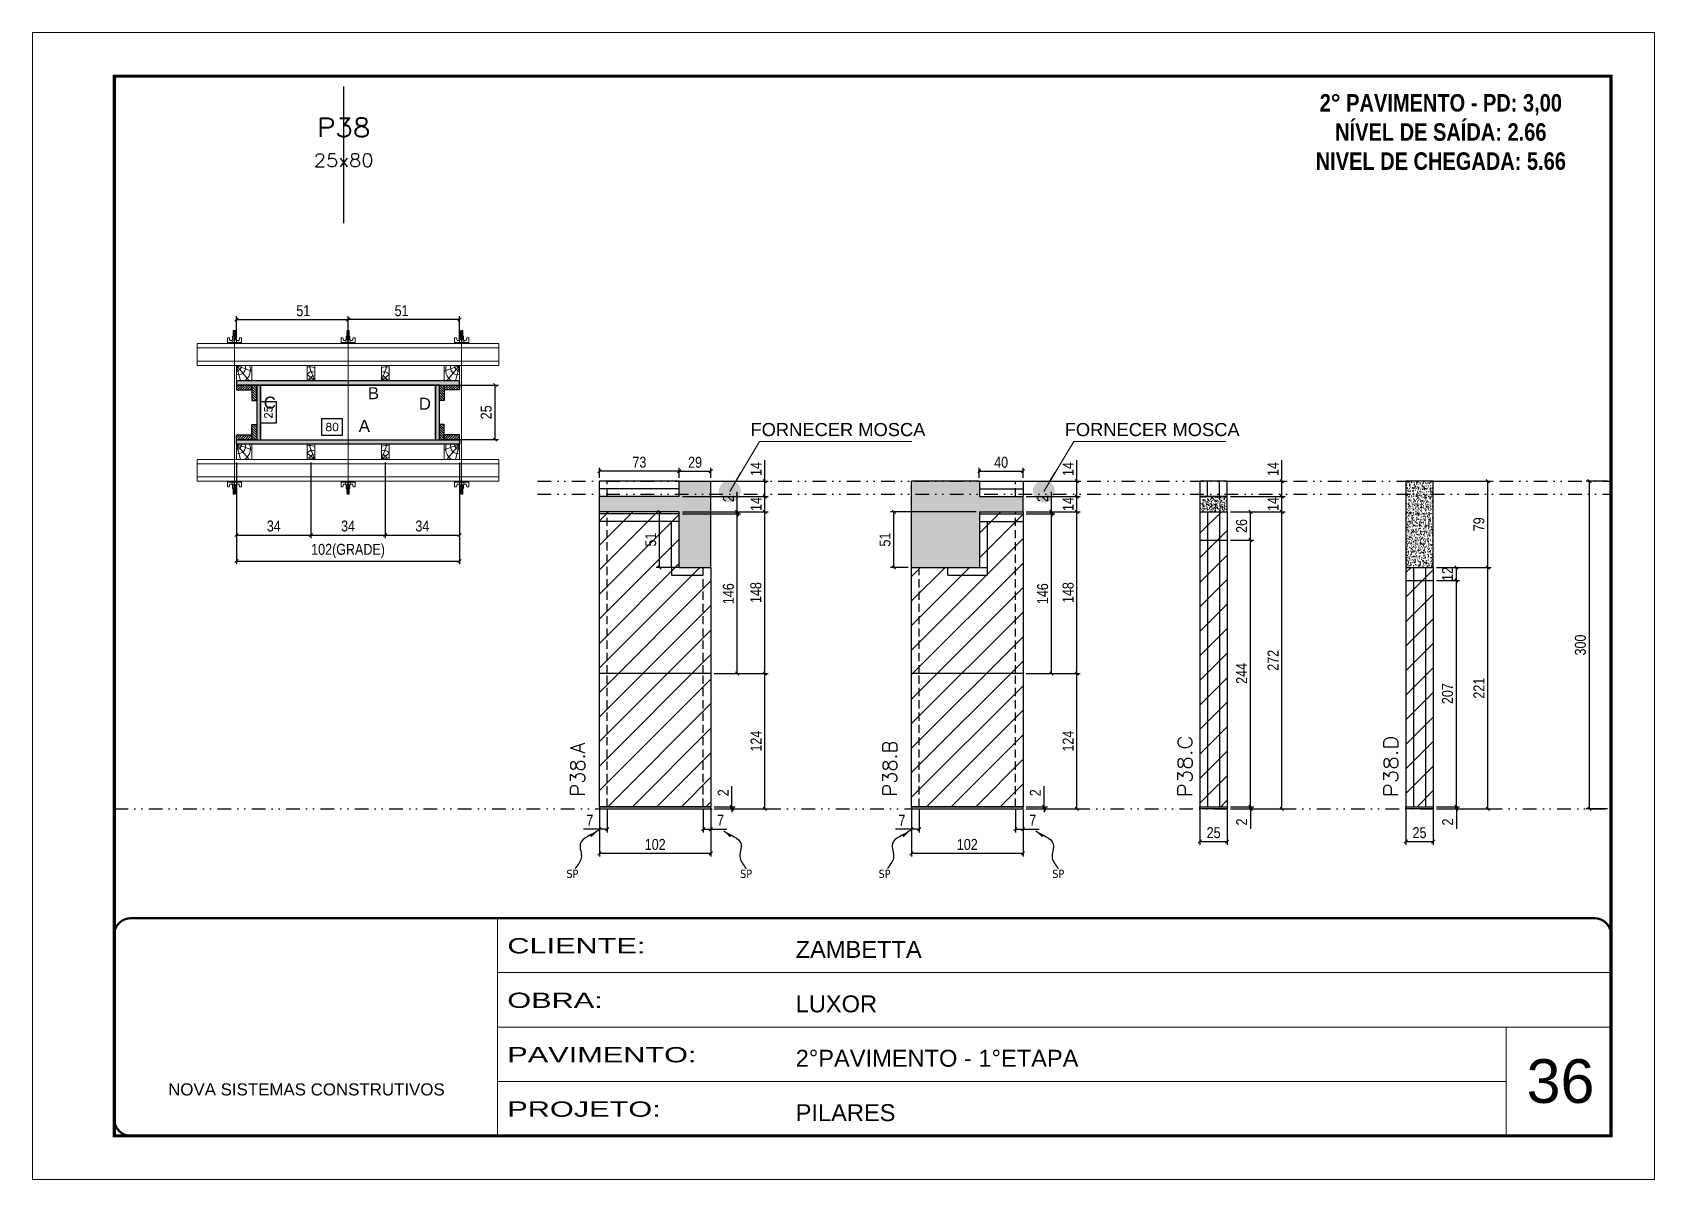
# Model space of a CAD drawing. Extents: x 14400 to 24104, y -21631 to 6985.
# Drawn here: x 19168 to 20653, y -3254 to -2204 of the extents above; entities that cross this region are included whole.
import ezdxf
from ezdxf.enums import TextEntityAlignment as Align

# ---------------------------------------------------------------- set-up
doc = ezdxf.new("R2010")
doc.units = 0
for name, pattern in [('CONTINUO', [0]), ('DASHED', [0.75, 0.5, -0.25]), ('DIVIDE2', [0.625, 0.25, -0.125, 0, -0.125, 0, -0.125]), ('HIDDEN', [0.375, 0.25, -0.125])]:
    doc.linetypes.add(name, pattern=pattern)
for name, color, linetype, lineweight in [('CARIMBO', 255, 'Continuous', 9), ('Folhas', 255, 'Continuous', 9), ('Hachura', 251, 'Continuous', 9), ('Madeira', 126, 'Continuous', 18), ('Perfil Metálico', 224, 'Continuous', 18), ('SARRAFO DE PRESSAO', 251, 'DASHED', 9), ('Texto Seção', 7, 'Continuous', 15)]:
    doc.layers.add(name, color=color, linetype=linetype, lineweight=lineweight)
for name, color, linetype in [('CHAPA', 1, 'Continuous'), ('COTA', 241, 'Continuous'), ('MEIO_PONT', 93, 'Continuous'), ('NOMENCLATURA', 7, 'Continuous'), ('Nível', 160, 'Continuous'), ('Painéis', 200, 'Continuous'), ('SARR_2.2x7', 40, 'Continuous'), ('SARRAFO', 251, 'Continuous'), ('texto', 7, 'Continuous'), ('Texto de Titulo', 7, 'Continuous'), ('Texto Qtd Sarr', 242, 'Continuous'), ('TEXTO_GERAL', 7, 'Continuous')]:
    doc.layers.add(name, color=color, linetype=linetype)
doc.styles.add('ARIAL', font='arial.ttf')
doc.styles.add('COTA TECNICA', font='techl___.ttf', dxfattribs={"height": 10})
doc.styles.add('COTA TECNICA 2X', font='techl___.ttf', dxfattribs={"height": 10})
doc.styles.add('COTA TECNICA-50', font='techl___.ttf', dxfattribs={"height": 10})
doc.styles.add('REGUA-120', font='ROMANS.shx', dxfattribs={"height": 15})
doc.styles.add('ROMANC', font='techb___.ttf', dxfattribs={"height": 2.5})
doc.styles.add('ROMANS', font='romans.shx')
doc.styles.get("Standard").update_dxf_attribs({"font": 'arial.ttf'})
doc.styles.add('Tecnologia', font='')
doc.styles.get('Tecnologia').set_extended_font_data('Forgotten Futurist')
doc.dimstyles.new('3x', dxfattribs={"dimtxt": 10, "dimasz": 5, "dimexe": 7, "dimexo": 5, "dimgap": 4, "dimtad": 1, "dimdec": 4, "dimlfac": 0.333333, "dimdsep": 46, "dimtxsty": 'Standard', "dimblk": 'DOT', "dimcen": 0.09, "dimclrd": 1, "dimclre": 1, "dimclrt": 2, "dimadec": 0, "dimazin": 2, "dimtfac": 1, "dimtdec": 4, "dimtmove": 0, "dimatfit": 3, "dimldrblk": 'DOT', "dimfxl": 1, "dimtolj": 1, "dimtzin": 0, "dimlwd": 9, "dimlwe": 9, "dimarcsym": 0})
doc.dimstyles.new('COTA PAINEL-50', dxfattribs={"dimtxt": 10, "dimasz": 3, "dimexe": 3, "dimexo": 3, "dimgap": 3, "dimtad": 1, "dimdec": 1, "dimzin": 12, "dimdsep": 46, "dimtxsty": 'COTA TECNICA-50', "dimblk1": 'OBLIQUE', "dimblk2": 'OBLIQUE', "dimsah": 1, "dimcen": 0.9, "dimclrd": 4, "dimclre": 4, "dimclrt": 240, "dimadec": 1, "dimazin": 3, "dimtfac": 1, "dimtdec": 1, "dimtmove": 0, "dimatfit": 3, "dimfxl": 1, "dimtolj": 1, "dimtzin": 12, "dimarcsym": 0})
doc.dimstyles.new('PAINEL', dxfattribs={"dimtxt": 10, "dimasz": 3, "dimexe": 3, "dimexo": 3, "dimgap": 3, "dimtad": 1, "dimdec": 1, "dimzin": 12, "dimdsep": 46, "dimtxsty": 'COTA TECNICA', "dimblk1": 'OBLIQUE', "dimblk2": 'OBLIQUE', "dimsah": 1, "dimcen": 0.9, "dimclrd": 4, "dimclre": 4, "dimclrt": 240, "dimadec": 1, "dimazin": 3, "dimtfac": 1, "dimtdec": 1, "dimtmove": 0, "dimatfit": 3, "dimfxl": 1, "dimtolj": 1, "dimtzin": 12, "dimarcsym": 0})
doc.dimstyles.new('SECAO PILAR', dxfattribs={"dimtxt": 10, "dimasz": 3, "dimexe": 3, "dimexo": 3, "dimgap": 3, "dimtad": 1, "dimdec": 1, "dimlfac": 0.5, "dimzin": 12, "dimdsep": 46, "dimtxsty": 'COTA TECNICA 2X', "dimblk1": 'OBLIQUE', "dimblk2": 'OBLIQUE', "dimsah": 1, "dimcen": 0.9, "dimclrd": 256, "dimclre": 256, "dimclrt": 256, "dimadec": 1, "dimazin": 3, "dimtfac": 1, "dimtdec": 1, "dimtmove": 0, "dimatfit": 3, "dimfxl": 1, "dimtolj": 1, "dimtzin": 12, "dimarcsym": 0})
doc.dimstyles.new('SECÇÃO 2', dxfattribs={"dimtxt": 7, "dimasz": 6, "dimexe": 0.18, "dimexo": 2, "dimgap": -4, "dimtad": 3, "dimdec": 1, "dimlfac": 0.5, "dimzin": 12, "dimdsep": 46, "dimtxsty": 'ROMANS', "dimblk": 'ARCHTICK', "dimcen": 0.09, "dimse1": 1, "dimse2": 1, "dimsd1": 1, "dimsd2": 1, "dimclrd": 180, "dimclre": 5, "dimclrt": 1, "dimadec": 0, "dimazin": 3, "dimtfac": 1, "dimtdec": 1, "dimtofl": 0, "dimtmove": 0, "dimatfit": 3, "dimldrblk": 'ARCHTICK', "dimfxl": 1, "dimtolj": 1, "dimtzin": 0, "dimarcsym": 0})
doc.dimstyles.get("Standard").update_dxf_attribs({"dimtxt": 0.18, "dimasz": 0.18, "dimexe": 0.18, "dimexo": 0.0625, "dimgap": 0.09, "dimtad": 0, "dimtih": 1, "dimtoh": 1, "dimdec": 4, "dimzin": 0, "dimdsep": 46, "dimtxsty": 'Standard', "dimcen": 0.09, "dimadec": 0, "dimazin": 0, "dimtfac": 1, "dimtdec": 4, "dimtofl": 0, "dimtmove": 0, "dimatfit": 3, "dimfxl": 1, "dimtolj": 1, "dimtzin": 0, "dimarcsym": 0})
pattern_1 = [(315, (42265.2026, -12029.5829), (1.12253202, 1.12253202), [])]

msp = doc.modelspace()

# ---------------------------------------------------------------- texts
at = {"color": 0, "linetype": 'Continuous', "ltscale": 5, "style": 'ARIAL'}
for p in [(19825.8, -2573.37), (20113.45, -2573.37)]:
    msp.add_text('FORNECER MOSCA', height=12, dxfattribs=at).set_placement(p)
at = {"layer": 'CARIMBO', "style": 'ARIAL'}
msp.add_text('36', height=40, dxfattribs=at).set_placement((20536.33, -3183.73))
at = {"layer": 'NOMENCLATURA', "color": 2, "insert": (20457.79, -2260.29), "char_height": 16, "attachment_point": 2, "style": 'ROMANC'}
msp.add_mtext_dynamic_manual_height_columns('2° PAVIMENTO - PD: 3,00\\PNÍVEL DE SAÍDA: 2.66\\PNIVEL DE CHEGADA: 5.66', width=432.3511, gutter_width=1, heights=[0], dxfattribs=at)
at = {"layer": 'texto', "color": 0, "char_height": 7.5, "attachment_point": 5}
for insert in [(19662.78, -2974.08), (19821.81, -2974.08), (19948.56, -2974.08), (20107.59, -2974.08)]:
    msp.add_mtext('{\\fTahoma|b0|i0|c0|p34;\\C4;SP}', dxfattribs=dict(at, insert=insert))
at = {"layer": 'Texto Seção', "style": 'REGUA-120', "width": 1.1}
for s, p in [('P38.C', (20230.06, -2903.83)), ('P38.D', (20418.57, -2903.83))]:
    msp.add_text(s, height=13, rotation=90, dxfattribs=at).set_placement(p)
at = {"layer": 'Texto Seção', "char_height": 13, "width": 285.3299, "attachment_point": 7, "rotation": 90, "style": 'REGUA-120'}
for s, insert in [('P38.A', (19674.09, -2903.34)), ('P38.B', (19959.87, -2903.34))]:
    msp.add_mtext(s, dxfattribs=dict(at, insert=insert))
at = {"layer": 'TEXTO_GERAL', "style": 'ARIAL'}
for s, p in [('C', (19385.78, -2542.73)), ('B', (19480.66, -2534.08)), ('D', (19527.73, -2543.73)), ('A', (19472.31, -2564.05))]:
    msp.add_text(s, height=11, dxfattribs=at).set_placement(p, align=Align.MIDDLE_CENTER)

# ---------------------------------------------------------------- blocks, each defined once
blk = doc.blocks.new('9999999999')
at = {"color": 30, "linetype": 'CONTINUO'}
for p, q in [((98564.6, 34230.2), (98564.6, 34429.4)), ((98564.6, 34379.6), (99584, 34379.6)), ((98564.6, 34329.8), (99488, 34329.8)), ((99584, 34329.8), (99488, 34329.8)), ((99488, 34329.8), (99488, 34230.2)), ((98564.6, 34280), (99488, 34280))]:
    blk.add_line(p, q, dxfattribs=at)
at = {"color": 30, "linetype": 'CONTINUO', "const_width": 2}
blk.add_lwpolyline([(99584, 34230.2), (99584, 34414.4, 0.414214), (99569, 34429.4), (98229, 34429.4, 0.414214), (98214, 34414.4), (98214, 34245.2, 0.414214), (98229, 34230.2), (99584, 34230.2)], format="xyb", dxfattribs=at)
at = {"layer": 'Folhas'}
blk.add_lwpolyline([(98139, 34190.2), (99624, 34190.2), (99624, 35240.2), (98139, 35240.2)], close=True, dxfattribs=at)
at = {"layer": 'Folhas', "color": 30, "const_width": 3}
blk.add_lwpolyline([(98214, 34230.2), (99584, 34230.2), (99584, 35200.2), (98214, 35200.2)], close=True, dxfattribs=at)
at = {"color": 7, "linetype": 'Continuous', "ltscale": 5, "style": 'ARIAL'}
for s, height, p in [('ZAMBETTA', 15.48, (98837.7, 34393.1)), ('LUXOR', 15.48, (98837.7, 34343.3)), ('2°PAVIMENTO - 1°ETAPA', 15.483, (98837.7, 34293.5)), ('NOVA SISTEMAS CONSTRUTIVOS', 11.059, (98263.2, 34267.2)), ('PILARES', 15.48, (98837.7, 34243.7))]:
    blk.add_text(s, height=height, dxfattribs=at).set_placement(p)
at = {"layer": 'Folhas', "color": 7, "style": 'Tecnologia', "width": 1.5}
for s, p in [('CLIENTE:', (98573.7, 34397.2)), ('OBRA:', (98573.7, 34347.3)), ('PAVIMENTO:', (98573.7, 34297.5)), ('PROJETO:', (98573.7, 34247.7))]:
    blk.add_text(s, height=14, dxfattribs=at).set_placement(p)
blk = doc.blocks.new('titulo1')
at = {"layer": 'Defpoints', "color": 252, "linetype": 'HIDDEN', "ltscale": 2}
blk.add_line((0, 0), (0, 125), dxfattribs=at)
at = {"layer": 'Defpoints', "style": 'ROMANS', "oblique": 15}
blk.add_attdef('FOLHA', text='', height=10, dxfattribs=at).set_placement((0, 15.6), align=Align.MIDDLE_CENTER)
at = {"layer": 'Texto Qtd Sarr', "color": 3, "style": 'ROMANS', "oblique": 15}
for tag, height, p in [('TITULO', 17, (0, 71.4)), ('SEÇÃO', 12, (0, 41.5))]:
    blk.add_attdef(tag, text='', height=height, dxfattribs=at).set_placement(p, align=Align.MIDDLE_CENTER)
blk = doc.blocks.new('*D1468')
at = {"layer": 'COTA', "color": 180, "lineweight": -2, "transparency": 16777216}
for p, q in [((19452.4, -2557.6), (19433.1, -2557.6)), ((19433.1, -2557.6), (19433.1, -2572.6)), ((19452.4, -2572.6), (19452.4, -2557.6)), ((19433.1, -2572.6), (19452.4, -2572.6))]:
    blk.add_line(p, q, dxfattribs=at)
at = {"layer": 'Defpoints', "color": 0, "transparency": 16777216}
for p in [(19377.4, -2576.6), (19537.4, -2576.6), (19537.4, -2576.6)]:
    blk.add_point(p, dxfattribs=at)
at = {"layer": 'COTA', "color": 1, "transparency": 16777216, "insert": (19442.8, -2565.1), "char_height": 7, "attachment_point": 5, "style": 'ROMANS'}
blk.add_mtext('\\A1;80', dxfattribs=at)
blk = doc.blocks.new('_ArchTick')
at = {"color": 0, "linetype": 'ByBlock', "const_width": 0.15}
blk.add_lwpolyline([(-0.5, -0.5), (0.5, 0.5)], dxfattribs=at)
blk = doc.blocks.new('*D1469')
at = {"layer": 'COTA', "color": 180, "lineweight": -2, "transparency": 16777216}
for p, q in [((19392, -2542), (19377, -2542)), ((19377, -2542), (19377, -2561.3)), ((19392, -2561.3), (19392, -2542)), ((19377, -2561.3), (19392, -2561.3))]:
    blk.add_line(p, q, dxfattribs=at)
at = {"layer": 'Defpoints', "color": 0, "transparency": 16777216}
for p in [(19377.4, -2526.6), (19396, -2526.6), (19377.4, -2576.6)]:
    blk.add_point(p, dxfattribs=at)
at = {"layer": 'COTA', "color": 1, "transparency": 16777216, "insert": (19384.5, -2551.6), "char_height": 7, "attachment_point": 5, "rotation": 90, "style": 'ROMANS'}
blk.add_mtext('\\A1;25', dxfattribs=at)
blk = doc.blocks.new('_Oblique')
at = {"color": 0, "linetype": 'ByBlock', "lineweight": -2}
blk.add_line((-0.5, -0.5), (0.5, 0.5), dxfattribs=at)
blk = doc.blocks.new('*D1484')
at = {"layer": 'COTA', "lineweight": -2, "transparency": 16777216}
for p, q in [((19544, -2526.6), (19595, -2526.6)), ((19592, -2576.6), (19592, -2526.6)), ((19544, -2576.6), (19595, -2576.6))]:
    blk.add_line(p, q, dxfattribs=at)
at = {"layer": 'Defpoints', "color": 0, "transparency": 16777216}
for p in [(19541, -2526.6), (19592, -2526.6), (19541, -2576.6)]:
    blk.add_point(p, dxfattribs=at)
at = {"layer": 'COTA', "lineweight": -2, "transparency": 16777216, "xscale": 3, "yscale": 3, "zscale": 3}
for p, rotation in [((19592, -2526.6), 90), ((19592, -2576.6), 270)]:
    blk.add_blockref('_Oblique', p, dxfattribs=dict(at, rotation=rotation))
at = {"layer": 'COTA', "transparency": 16777216, "insert": (19583.9, -2551.6), "char_height": 10, "attachment_point": 5, "rotation": 90, "style": 'COTA TECNICA 2X'}
blk.add_mtext('\\A1;25', dxfattribs=at)
blk = doc.blocks.new('*D1470')
at = {"layer": 'COTA', "lineweight": -2, "transparency": 16777216}
for p, q in [((19355.4, -2597.6), (19355.4, -2690.7)), ((19559.4, -2597.6), (19559.4, -2690.7)), ((19355.4, -2687.7), (19559.4, -2687.7))]:
    blk.add_line(p, q, dxfattribs=at)
at = {"layer": 'Defpoints', "color": 0, "transparency": 16777216}
for p in [(19355.4, -2594.6), (19559.4, -2594.6), (19559.4, -2687.7)]:
    blk.add_point(p, dxfattribs=at)
at = {"layer": 'COTA', "lineweight": -2, "transparency": 16777216, "xscale": 3, "yscale": 3, "zscale": 3, "rotation": 180}
blk.add_blockref('_Oblique', (19355.4, -2687.7), dxfattribs=at)
at = {"layer": 'COTA', "lineweight": -2, "transparency": 16777216, "xscale": 3, "yscale": 3, "zscale": 3}
blk.add_blockref('_Oblique', (19559.4, -2687.7), dxfattribs=at)
at = {"layer": 'COTA', "transparency": 16777216, "insert": (19457.4, -2678.5), "char_height": 10, "attachment_point": 5, "style": 'COTA TECNICA 2X'}
blk.add_mtext('\\A1;102(GRADE)', dxfattribs=at)
blk = doc.blocks.new('*D1471')
at = {"layer": 'COTA', "lineweight": -2, "transparency": 16777216}
for p, q in [((19491.4, -2597.6), (19491.4, -2666.9)), ((19559.4, -2597.6), (19559.4, -2666.9)), ((19491.4, -2663.9), (19559.4, -2663.9))]:
    blk.add_line(p, q, dxfattribs=at)
at = {"layer": 'Defpoints', "color": 0, "transparency": 16777216}
for p in [(19491.4, -2594.6), (19559.4, -2594.6), (19559.4, -2663.9)]:
    blk.add_point(p, dxfattribs=at)
at = {"layer": 'COTA', "lineweight": -2, "transparency": 16777216, "xscale": 3, "yscale": 3, "zscale": 3, "rotation": 180}
blk.add_blockref('_Oblique', (19491.4, -2663.9), dxfattribs=at)
at = {"layer": 'COTA', "lineweight": -2, "transparency": 16777216, "xscale": 3, "yscale": 3, "zscale": 3}
blk.add_blockref('_Oblique', (19559.4, -2663.9), dxfattribs=at)
at = {"layer": 'COTA', "transparency": 16777216, "insert": (19525.4, -2655.7), "char_height": 10, "attachment_point": 5, "style": 'COTA TECNICA 2X'}
blk.add_mtext('\\A1;34', dxfattribs=at)
blk = doc.blocks.new('*D1472')
at = {"layer": 'COTA', "lineweight": -2, "transparency": 16777216}
for p, q in [((19355.4, -2597.6), (19355.4, -2666.9)), ((19423.4, -2597.6), (19423.4, -2666.9)), ((19355.4, -2663.9), (19423.4, -2663.9))]:
    blk.add_line(p, q, dxfattribs=at)
at = {"layer": 'Defpoints', "color": 0, "transparency": 16777216}
for p in [(19355.4, -2594.6), (19423.4, -2594.6), (19423.4, -2663.9)]:
    blk.add_point(p, dxfattribs=at)
at = {"layer": 'COTA', "lineweight": -2, "transparency": 16777216, "xscale": 3, "yscale": 3, "zscale": 3, "rotation": 180}
blk.add_blockref('_Oblique', (19355.4, -2663.9), dxfattribs=at)
at = {"layer": 'COTA', "lineweight": -2, "transparency": 16777216, "xscale": 3, "yscale": 3, "zscale": 3}
blk.add_blockref('_Oblique', (19423.4, -2663.9), dxfattribs=at)
at = {"layer": 'COTA', "transparency": 16777216, "insert": (19389.4, -2655.7), "char_height": 10, "attachment_point": 5, "style": 'COTA TECNICA 2X'}
blk.add_mtext('\\A1;34', dxfattribs=at)
blk = doc.blocks.new('*D1473')
at = {"layer": 'COTA', "lineweight": -2, "transparency": 16777216}
for p, q in [((19423.4, -2597.6), (19423.4, -2666.9)), ((19491.4, -2597.6), (19491.4, -2666.9)), ((19423.4, -2663.9), (19491.4, -2663.9))]:
    blk.add_line(p, q, dxfattribs=at)
at = {"layer": 'Defpoints', "color": 0, "transparency": 16777216}
for p in [(19423.4, -2594.6), (19491.4, -2594.6), (19491.4, -2663.9)]:
    blk.add_point(p, dxfattribs=at)
at = {"layer": 'COTA', "lineweight": -2, "transparency": 16777216, "xscale": 3, "yscale": 3, "zscale": 3, "rotation": 180}
blk.add_blockref('_Oblique', (19423.4, -2663.9), dxfattribs=at)
at = {"layer": 'COTA', "lineweight": -2, "transparency": 16777216, "xscale": 3, "yscale": 3, "zscale": 3}
blk.add_blockref('_Oblique', (19491.4, -2663.9), dxfattribs=at)
at = {"layer": 'COTA', "transparency": 16777216, "insert": (19457.4, -2655.7), "char_height": 10, "attachment_point": 5, "style": 'COTA TECNICA 2X'}
blk.add_mtext('\\A1;34', dxfattribs=at)
blk = doc.blocks.new('*D1474')
at = {"layer": 'COTA', "lineweight": -2, "transparency": 16777216}
for p, q in [((19355.4, -2485.6), (19355.4, -2463.7)), ((19457.4, -2485.6), (19457.4, -2463.7)), ((19355.4, -2466.7), (19457.4, -2466.7))]:
    blk.add_line(p, q, dxfattribs=at)
at = {"layer": 'Defpoints', "color": 0, "transparency": 16777216}
for p in [(19457.4, -2466.7), (19355.4, -2488.6), (19457.4, -2488.6)]:
    blk.add_point(p, dxfattribs=at)
at = {"layer": 'COTA', "lineweight": -2, "transparency": 16777216, "xscale": 3, "yscale": 3, "zscale": 3, "rotation": 180}
blk.add_blockref('_Oblique', (19355.4, -2466.7), dxfattribs=at)
at = {"layer": 'COTA', "lineweight": -2, "transparency": 16777216, "xscale": 3, "yscale": 3, "zscale": 3}
blk.add_blockref('_Oblique', (19457.4, -2466.7), dxfattribs=at)
at = {"layer": 'COTA', "transparency": 16777216, "insert": (19416.4, -2458.6), "char_height": 10, "attachment_point": 5, "style": 'COTA TECNICA 2X'}
blk.add_mtext('\\A1;51', dxfattribs=at)
blk = doc.blocks.new('*D1475')
at = {"layer": 'COTA', "lineweight": -2, "transparency": 16777216}
for p, q in [((19457.4, -2485.6), (19457.4, -2463.7)), ((19559.4, -2485.6), (19559.4, -2463.7)), ((19559.4, -2466.7), (19457.4, -2466.7))]:
    blk.add_line(p, q, dxfattribs=at)
at = {"layer": 'Defpoints', "color": 0, "transparency": 16777216}
for p in [(19457.4, -2466.7), (19457.4, -2488.6), (19559.4, -2488.6)]:
    blk.add_point(p, dxfattribs=at)
at = {"layer": 'COTA', "lineweight": -2, "transparency": 16777216, "xscale": 3, "yscale": 3, "zscale": 3, "rotation": 180}
blk.add_blockref('_Oblique', (19457.4, -2466.7), dxfattribs=at)
at = {"layer": 'COTA', "lineweight": -2, "transparency": 16777216, "xscale": 3, "yscale": 3, "zscale": 3}
blk.add_blockref('_Oblique', (19559.4, -2466.7), dxfattribs=at)
at = {"layer": 'COTA', "transparency": 16777216, "insert": (19506.4, -2458.6), "char_height": 10, "attachment_point": 5, "style": 'COTA TECNICA 2X'}
blk.add_mtext('\\A1;51', dxfattribs=at)
blk = doc.blocks.new('C')
at = {"layer": 'Hachura', "color": 0}
for p, q in [((0, 3.22), (0, -3.22)), ((0.45, 3.22), (0, 3.22)), ((0.46, 3.16), (0, 3.16)), ((0.46, 3.05), (0, 3.05)), ((0.46, 2.88), (0, 2.88)), ((0, 2.75), (0, -1.16)), ((0.46, 2.65), (0, 2.65)), ((0.46, 2.23), (0, 2.23)), ((0.46, 1.51), (0, 1.51)), ((0.39, 0.49), (0.17, 0.49)), ((0.45, -3.23), (0.45, 3.22)), ((0.45, 3.22), (2.58, 3.22)), ((1.74, 0.97), (0.45, 0.97)), ((1.45, 0.1), (0.45, 0.1)), ((1.35, 1.94), (1.35, 0.96)), ((2.58, 2.39), (1.47, 2.09)), ((1.74, -0.97), (1.74, 0.97)), ((1.74, 0.97), (1.74, 0.84)), ((1.74, 0.97), (1.74, 0.84)), ((1.74, 0.84), (3.35, 0.84)), ((3.35, 0.45), (1.74, 0.45)), ((2.58, 3.22), (2.58, 2.39)), ((3.32, 0.84), (3.32, -0.84)), ((3.35, 0.84), (3.35, -0.84)), ((3.68, 0.45), (3.35, 0.45)), ((3.84, -0.52), (3.35, 0.45)), ((3.35, 0.06), (3.67, -0.57)), ((3.68, 0.45), (4.16, -0.52)), ((3.72, 0.5), (4.25, -0.57)), ((4.37, -0.55), (3.83, 0.53)), ((4.15, 0.45), (3.93, 0.45)), ((4.42, -0.52), (3.93, 0.45)), ((4.15, 0.45), (4.26, 0.45)), ((4.26, 0.45), (4.74, -0.52)), ((4.3, 0.5), (4.83, -0.57)), ((4.95, -0.55), (4.41, 0.53)), ((4.51, 0.45), (4.84, 0.45)), ((5, -0.52), (4.51, 0.45)), ((4.84, 0.45), (5.32, -0.52)), ((4.88, 0.5), (5.41, -0.57)), ((5.53, -0.55), (4.99, 0.53)), ((5.58, -0.52), (5.09, 0.45)), ((5.42, 0.45), (5.09, 0.45)), ((5.58, -0.52), (5.09, 0.45)), ((5.42, 0.45), (5.74, -0.19)), ((5.46, 0.5), (5.74, -0.07)), ((5.74, 0.19), (5.57, 0.53)), ((5.74, 0.32), (5.68, 0.45)), ((5.68, 0.45), (5.74, 0.45)), ((5.74, 0.45), (5.9, 0.29)), ((5.74, 0.45), (5.74, -0.52)), ((5.9, -0.36), (5.9, 0.29)), ((0.45, 0), (0, 0)), ((0.46, -1.52), (0, -1.52)), ((0.46, -2.23), (0, -2.23)), ((0.46, -2.65), (0, -2.65)), ((0.46, -2.88), (0, -2.88)), ((0.46, -3.05), (0, -3.05)), ((0.46, -3.16), (0, -3.16)), ((0, -3.22), (2.57, -3.22)), ((0.08, -0.48), (0.29, -0.48)), ((0.29, -0.48), (0.4, -0.48)), ((0.45, 0), (0.45, -0.97)), ((0.45, -0.16), (1.45, -0.16)), ((0.45, -0.65), (0.45, -0.32)), ((0.45, -3.23), (0.45, -0.65)), ((0.45, -0.97), (1.74, -0.97)), ((1.35, -1.94), (1.35, -0.97)), ((2.58, -2.39), (1.47, -2.1)), ((3.35, -0.32), (1.74, -0.32)), ((3.35, -0.84), (1.74, -0.84)), ((2.58, -3.23), (2.58, -2.39)), ((3.35, -0.07), (3.58, -0.52)), ((3.35, -0.52), (3.58, -0.52)), ((3.84, -0.52), (4.16, -0.52)), ((4.42, -0.52), (4.74, -0.52)), ((4.63, -0.52), (4.74, -0.52)), ((5, -0.52), (5.32, -0.52)), ((5.58, -0.52), (5.74, -0.52)), ((5.74, -0.52), (5.9, -0.36)), ((5.74, -0.52), (5.74, -0.52))]:
    blk.add_line(p, q, dxfattribs=at)
for centre, radius, start, end in [((1.52, 1.94), 0.161, 104.74356, 180), ((1.44, -0.03), 0.129, 272.69497, 87.30503), ((3.81, 0.39), 0.143, 25.56881, 154.43119), ((4.39, 0.39), 0.143, 25.56881, 154.43119), ((4.97, 0.39), 0.143, 25.56881, 154.43119), ((5.55, 0.39), 0.143, 25.56881, 154.43119), ((0.17, -0.37), 0.174, 221.74404, 317.85924), ((1.52, -1.94), 0.161, 180, 255.25644), ((3.71, -0.4), 0.174, 222.14076, 318.25596), ((4.29, -0.4), 0.174, 222.14076, 318.25596), ((4.87, -0.4), 0.174, 222.14076, 318.25596), ((5.45, -0.4), 0.174, 222.14076, 318.25596), ((5.61, -0.4), 0.174, 317.85924, 318.25596)]:
    blk.add_arc(centre, radius, start, end, dxfattribs=at)
blk = doc.blocks.new('PONTALETE')
at = {"layer": 'Madeira'}
for q in [(2.71, 7), (7, 5.76), (7, 1.74)]:
    blk.add_line((0, 0), q, dxfattribs=at)
blk.add_lwpolyline([(0, 0), (7, 0), (7, 7), (0, 7)], close=True, dxfattribs=at)
for centre, radius, start, end in [((2.04, 0.06), 6.23, 37.28179, 109.09128), ((1.09, 0.9), 3.19, 343.60304, 109.98471), ((-0.21, -0.78), 3.09, 14.63219, 86.0383)]:
    blk.add_arc(centre, radius, start, end, dxfattribs=at)
blk = doc.blocks.new('MEIO PONTALETE')
at = {"layer": 'Madeira'}
for q in [(2.71, 7), (3.5, 2.88), (3.5, 0.87)]:
    blk.add_line((0, 0), q, dxfattribs=at)
blk.add_lwpolyline([(0, 0), (3.5, 0), (3.5, 7), (0, 7)], close=True, dxfattribs=at)
for centre, radius, start, end in [((2.04, 0.06), 6.23, 76.44987, 109.09128), ((1.09, 0.9), 3.19, 40.90626, 109.98471), ((-0.21, -0.78), 3.09, 14.63219, 86.0383)]:
    blk.add_arc(centre, radius, start, end, dxfattribs=at)
blk = doc.blocks.new('*D1476')
at = {"layer": 'COTA', "color": 4, "lineweight": -2, "transparency": 16777216}
for p, q in [((19687.6, -2915.6), (19687.6, -2958.3)), ((19789.6, -2915.6), (19789.6, -2958.3)), ((19789.6, -2955.3), (19687.6, -2955.3))]:
    blk.add_line(p, q, dxfattribs=at)
at = {"layer": 'Defpoints', "color": 0, "transparency": 16777216}
for p in [(19687.6, -2912.6), (19789.6, -2912.6), (19687.6, -2955.3)]:
    blk.add_point(p, dxfattribs=at)
at = {"layer": 'COTA', "color": 4, "lineweight": -2, "transparency": 16777216, "xscale": 3, "yscale": 3, "zscale": 3, "rotation": 180}
blk.add_blockref('_Oblique', (19687.6, -2955.3), dxfattribs=at)
at = {"layer": 'COTA', "color": 4, "lineweight": -2, "transparency": 16777216, "xscale": 3, "yscale": 3, "zscale": 3}
blk.add_blockref('_Oblique', (19789.6, -2955.3), dxfattribs=at)
at = {"layer": 'COTA', "color": 240, "transparency": 16777216, "insert": (19738.6, -2947.2), "char_height": 10, "attachment_point": 5, "style": 'COTA TECNICA'}
blk.add_mtext('\\A1;102', dxfattribs=at)
blk = doc.blocks.new('*D1477')
at = {"layer": 'COTA', "color": 4, "lineweight": -2, "transparency": 16777216}
for p, q in [((19782.6, -2915.6), (19782.6, -2936.1)), ((19789.6, -2917.6), (19789.6, -2936.1)), ((19782.6, -2933.1), (19789.6, -2933.1)), ((19789.6, -2933.1), (19804.3, -2933.1))]:
    blk.add_line(p, q, dxfattribs=at)
at = {"layer": 'Defpoints', "color": 0, "transparency": 16777216}
for p in [(19782.6, -2912.6), (19789.6, -2914.6), (19789.6, -2933.1)]:
    blk.add_point(p, dxfattribs=at)
at = {"layer": 'COTA', "color": 4, "lineweight": -2, "transparency": 16777216, "xscale": 3, "yscale": 3, "zscale": 3, "rotation": 180}
blk.add_blockref('_Oblique', (19782.6, -2933.1), dxfattribs=at)
at = {"layer": 'COTA', "color": 4, "lineweight": -2, "transparency": 16777216, "xscale": 3, "yscale": 3, "zscale": 3}
blk.add_blockref('_Oblique', (19789.6, -2933.1), dxfattribs=at)
at = {"layer": 'COTA', "color": 240, "transparency": 16777216, "insert": (19798.4, -2925), "char_height": 10, "attachment_point": 5, "style": 'COTA TECNICA-50'}
blk.add_mtext('\\A1;7', dxfattribs=at)
blk = doc.blocks.new('*D1478')
at = {"layer": 'COTA', "color": 4, "lineweight": -2, "transparency": 16777216}
for p, q in [((19687.6, -2917.6), (19687.6, -2936.1)), ((19694.6, -2915.6), (19694.6, -2936.1)), ((19687.6, -2933.1), (19672.8, -2933.1)), ((19694.6, -2933.1), (19687.6, -2933.1))]:
    blk.add_line(p, q, dxfattribs=at)
at = {"layer": 'Defpoints', "color": 0, "transparency": 16777216}
for p in [(19687.6, -2914.6), (19694.6, -2912.6), (19687.6, -2933.1)]:
    blk.add_point(p, dxfattribs=at)
at = {"layer": 'COTA', "color": 4, "lineweight": -2, "transparency": 16777216, "xscale": 3, "yscale": 3, "zscale": 3, "rotation": 180}
blk.add_blockref('_Oblique', (19687.6, -2933.1), dxfattribs=at)
at = {"layer": 'COTA', "color": 4, "lineweight": -2, "transparency": 16777216, "xscale": 3, "yscale": 3, "zscale": 3}
blk.add_blockref('_Oblique', (19694.6, -2933.1), dxfattribs=at)
at = {"layer": 'COTA', "color": 240, "transparency": 16777216, "insert": (19678.7, -2925), "char_height": 10, "attachment_point": 5, "style": 'COTA TECNICA-50'}
blk.add_mtext('\\A1;7', dxfattribs=at)
blk = doc.blocks.new('*D1486')
at = {"layer": 'COTA', "color": 4, "linetype": 'ByBlock', "lineweight": -2, "transparency": 16777216}
for p, q in [((19792.6, -2790.6), (19841.9, -2790.6)), ((19838.9, -2914.6), (19838.9, -2790.6)), ((19792.6, -2914.6), (19841.9, -2914.6))]:
    blk.add_line(p, q, dxfattribs=at)
at = {"layer": 'Defpoints', "color": 0, "linetype": 'ByBlock', "transparency": 16777216}
for p in [(19789.6, -2790.6), (19838.9, -2790.6), (19789.6, -2914.6)]:
    blk.add_point(p, dxfattribs=at)
at = {"layer": 'COTA', "color": 4, "linetype": 'ByBlock', "lineweight": -2, "transparency": 16777216, "xscale": 3, "yscale": 3, "zscale": 3}
for p, rotation in [((19838.9, -2790.6), 90), ((19838.9, -2914.6), 270)]:
    blk.add_blockref('_Oblique', p, dxfattribs=dict(at, rotation=rotation))
at = {"layer": 'COTA', "color": 240, "linetype": 'ByBlock', "transparency": 16777216, "insert": (19830.9, -2852.6), "char_height": 10, "attachment_point": 5, "rotation": 90, "style": 'COTA TECNICA'}
blk.add_mtext('\\A1;124', dxfattribs=at)
blk = doc.blocks.new('*D1479')
at = {"layer": 'COTA', "color": 4, "lineweight": -2, "transparency": 16777216}
for p, q in [((19808.8, -2912.6), (19808.8, -2893.8)), ((19792.6, -2912.6), (19811.8, -2912.6)), ((19792.6, -2914.6), (19811.8, -2914.6)), ((19808.8, -2914.6), (19808.8, -2912.6)), ((19808.8, -2914.6), (19808.8, -2917.6))]:
    blk.add_line(p, q, dxfattribs=at)
at = {"layer": 'Defpoints', "color": 0, "transparency": 16777216}
for p in [(19789.6, -2912.6), (19789.6, -2914.6), (19808.8, -2914.6)]:
    blk.add_point(p, dxfattribs=at)
at = {"layer": 'COTA', "color": 4, "lineweight": -2, "transparency": 16777216, "xscale": 3, "yscale": 3, "zscale": 3}
for p, rotation in [((19808.8, -2912.6), 270), ((19808.8, -2914.6), 90)]:
    blk.add_blockref('_Oblique', p, dxfattribs=dict(at, rotation=rotation))
at = {"layer": 'COTA', "color": 240, "transparency": 16777216, "insert": (19800.8, -2899.8), "char_height": 10, "attachment_point": 5, "rotation": 90, "style": 'COTA TECNICA-50'}
blk.add_mtext('\\A1;2', dxfattribs=at)
blk = doc.blocks.new('*D1487')
at = {"layer": 'COTA', "color": 4, "linetype": 'ByBlock', "lineweight": -2, "transparency": 16777216}
for p, q in [((19792.6, -2790.6), (19841.9, -2790.6)), ((19838.9, -2914.6), (19838.9, -2790.6)), ((19792.6, -2914.6), (19841.9, -2914.6))]:
    blk.add_line(p, q, dxfattribs=at)
at = {"layer": 'Defpoints', "color": 0, "linetype": 'ByBlock', "transparency": 16777216}
for p in [(19789.6, -2790.6), (19838.9, -2790.6), (19789.6, -2914.6)]:
    blk.add_point(p, dxfattribs=at)
at = {"layer": 'COTA', "color": 4, "linetype": 'ByBlock', "lineweight": -2, "transparency": 16777216, "xscale": 3, "yscale": 3, "zscale": 3}
for p, rotation in [((19838.9, -2790.6), 90), ((19838.9, -2914.6), 270)]:
    blk.add_blockref('_Oblique', p, dxfattribs=dict(at, rotation=rotation))
at = {"layer": 'COTA', "color": 240, "linetype": 'ByBlock', "transparency": 16777216, "insert": (19830.9, -2852.6), "char_height": 10, "attachment_point": 5, "rotation": 90, "style": 'COTA TECNICA'}
blk.add_mtext('\\A1;124', dxfattribs=at)
blk = doc.blocks.new('*D1480')
at = {"layer": 'COTA', "color": 4, "lineweight": -2, "transparency": 16777216}
for p, q in [((19973.3, -2915.6), (19973.3, -2958.3)), ((20075.3, -2915.6), (20075.3, -2958.3)), ((20075.3, -2955.3), (19973.3, -2955.3))]:
    blk.add_line(p, q, dxfattribs=at)
at = {"layer": 'Defpoints', "color": 0, "transparency": 16777216}
for p in [(19973.3, -2912.6), (20075.3, -2912.6), (19973.3, -2955.3)]:
    blk.add_point(p, dxfattribs=at)
at = {"layer": 'COTA', "color": 4, "lineweight": -2, "transparency": 16777216, "xscale": 3, "yscale": 3, "zscale": 3, "rotation": 180}
blk.add_blockref('_Oblique', (19973.3, -2955.3), dxfattribs=at)
at = {"layer": 'COTA', "color": 4, "lineweight": -2, "transparency": 16777216, "xscale": 3, "yscale": 3, "zscale": 3}
blk.add_blockref('_Oblique', (20075.3, -2955.3), dxfattribs=at)
at = {"layer": 'COTA', "color": 240, "transparency": 16777216, "insert": (20024.3, -2947.2), "char_height": 10, "attachment_point": 5, "style": 'COTA TECNICA'}
blk.add_mtext('\\A1;102', dxfattribs=at)
blk = doc.blocks.new('*D1481')
at = {"layer": 'COTA', "color": 4, "lineweight": -2, "transparency": 16777216}
for p, q in [((20068.3, -2915.6), (20068.3, -2936.1)), ((20075.3, -2917.6), (20075.3, -2936.1)), ((20068.3, -2933.1), (20075.3, -2933.1)), ((20075.3, -2933.1), (20090.1, -2933.1))]:
    blk.add_line(p, q, dxfattribs=at)
at = {"layer": 'Defpoints', "color": 0, "transparency": 16777216}
for p in [(20068.3, -2912.6), (20075.3, -2914.6), (20075.3, -2933.1)]:
    blk.add_point(p, dxfattribs=at)
at = {"layer": 'COTA', "color": 4, "lineweight": -2, "transparency": 16777216, "xscale": 3, "yscale": 3, "zscale": 3, "rotation": 180}
blk.add_blockref('_Oblique', (20068.3, -2933.1), dxfattribs=at)
at = {"layer": 'COTA', "color": 4, "lineweight": -2, "transparency": 16777216, "xscale": 3, "yscale": 3, "zscale": 3}
blk.add_blockref('_Oblique', (20075.3, -2933.1), dxfattribs=at)
at = {"layer": 'COTA', "color": 240, "transparency": 16777216, "insert": (20084.2, -2925), "char_height": 10, "attachment_point": 5, "style": 'COTA TECNICA-50'}
blk.add_mtext('\\A1;7', dxfattribs=at)
blk = doc.blocks.new('*D1482')
at = {"layer": 'COTA', "color": 4, "lineweight": -2, "transparency": 16777216}
for p, q in [((19973.3, -2917.6), (19973.3, -2936.1)), ((19980.3, -2915.6), (19980.3, -2936.1)), ((19973.3, -2933.1), (19958.6, -2933.1)), ((19980.3, -2933.1), (19973.3, -2933.1))]:
    blk.add_line(p, q, dxfattribs=at)
at = {"layer": 'Defpoints', "color": 0, "transparency": 16777216}
for p in [(19973.3, -2914.6), (19980.3, -2912.6), (19973.3, -2933.1)]:
    blk.add_point(p, dxfattribs=at)
at = {"layer": 'COTA', "color": 4, "lineweight": -2, "transparency": 16777216, "xscale": 3, "yscale": 3, "zscale": 3, "rotation": 180}
blk.add_blockref('_Oblique', (19973.3, -2933.1), dxfattribs=at)
at = {"layer": 'COTA', "color": 4, "lineweight": -2, "transparency": 16777216, "xscale": 3, "yscale": 3, "zscale": 3}
blk.add_blockref('_Oblique', (19980.3, -2933.1), dxfattribs=at)
at = {"layer": 'COTA', "color": 240, "transparency": 16777216, "insert": (19964.5, -2925), "char_height": 10, "attachment_point": 5, "style": 'COTA TECNICA-50'}
blk.add_mtext('\\A1;7', dxfattribs=at)
blk = doc.blocks.new('*D1488')
at = {"layer": 'COTA', "color": 4, "linetype": 'ByBlock', "lineweight": -2, "transparency": 16777216}
for p, q in [((20078.3, -2790.6), (20127.7, -2790.6)), ((20124.7, -2914.6), (20124.7, -2790.6)), ((20078.3, -2914.6), (20127.7, -2914.6))]:
    blk.add_line(p, q, dxfattribs=at)
at = {"layer": 'Defpoints', "color": 0, "linetype": 'ByBlock', "transparency": 16777216}
for p in [(20075.3, -2790.6), (20124.7, -2790.6), (20075.3, -2914.6)]:
    blk.add_point(p, dxfattribs=at)
at = {"layer": 'COTA', "color": 4, "linetype": 'ByBlock', "lineweight": -2, "transparency": 16777216, "xscale": 3, "yscale": 3, "zscale": 3}
for p, rotation in [((20124.7, -2790.6), 90), ((20124.7, -2914.6), 270)]:
    blk.add_blockref('_Oblique', p, dxfattribs=dict(at, rotation=rotation))
at = {"layer": 'COTA', "color": 240, "linetype": 'ByBlock', "transparency": 16777216, "insert": (20116.6, -2852.6), "char_height": 10, "attachment_point": 5, "rotation": 90, "style": 'COTA TECNICA'}
blk.add_mtext('\\A1;124', dxfattribs=at)
blk = doc.blocks.new('*D1483')
at = {"layer": 'COTA', "color": 4, "lineweight": -2, "transparency": 16777216}
for p, q in [((20094.6, -2912.6), (20094.6, -2893.8)), ((20078.3, -2912.6), (20097.6, -2912.6)), ((20078.3, -2914.6), (20097.6, -2914.6)), ((20094.6, -2914.6), (20094.6, -2912.6)), ((20094.6, -2914.6), (20094.6, -2917.6))]:
    blk.add_line(p, q, dxfattribs=at)
at = {"layer": 'Defpoints', "color": 0, "transparency": 16777216}
for p in [(20075.3, -2912.6), (20075.3, -2914.6), (20094.6, -2914.6)]:
    blk.add_point(p, dxfattribs=at)
at = {"layer": 'COTA', "color": 4, "lineweight": -2, "transparency": 16777216, "xscale": 3, "yscale": 3, "zscale": 3}
for p, rotation in [((20094.6, -2912.6), 270), ((20094.6, -2914.6), 90)]:
    blk.add_blockref('_Oblique', p, dxfattribs=dict(at, rotation=rotation))
at = {"layer": 'COTA', "color": 240, "transparency": 16777216, "insert": (20086.6, -2899.8), "char_height": 10, "attachment_point": 5, "rotation": 90, "style": 'COTA TECNICA-50'}
blk.add_mtext('\\A1;2', dxfattribs=at)
blk = doc.blocks.new('*D1485')
at = {"layer": 'COTA', "color": 4, "linetype": 'ByBlock', "lineweight": -2, "transparency": 16777216}
for p, q in [((20078.3, -2790.6), (20127.7, -2790.6)), ((20124.7, -2914.6), (20124.7, -2790.6)), ((20078.3, -2914.6), (20127.7, -2914.6))]:
    blk.add_line(p, q, dxfattribs=at)
at = {"layer": 'Defpoints', "color": 0, "linetype": 'ByBlock', "transparency": 16777216}
for p in [(20075.3, -2790.6), (20124.7, -2790.6), (20075.3, -2914.6)]:
    blk.add_point(p, dxfattribs=at)
at = {"layer": 'COTA', "color": 4, "linetype": 'ByBlock', "lineweight": -2, "transparency": 16777216, "xscale": 3, "yscale": 3, "zscale": 3}
for p, rotation in [((20124.7, -2790.6), 90), ((20124.7, -2914.6), 270)]:
    blk.add_blockref('_Oblique', p, dxfattribs=dict(at, rotation=rotation))
at = {"layer": 'COTA', "color": 240, "linetype": 'ByBlock', "transparency": 16777216, "insert": (20116.6, -2852.6), "char_height": 10, "attachment_point": 5, "rotation": 90, "style": 'COTA TECNICA'}
blk.add_mtext('\\A1;124', dxfattribs=at)
blk = doc.blocks.new('*D1489')
at = {"layer": 'COTA', "color": 4, "lineweight": -2, "transparency": 16777216}
for p, q in [((19760.6, -2611.6), (19760.6, -2602.5)), ((19760.6, -2605.5), (19789.6, -2605.5)), ((19789.6, -2611.6), (19789.6, -2602.5))]:
    blk.add_line(p, q, dxfattribs=at)
at = {"layer": 'Defpoints', "color": 0, "transparency": 16777216}
for p in [(19789.6, -2605.5), (19760.6, -2614.6), (19789.6, -2614.6)]:
    blk.add_point(p, dxfattribs=at)
at = {"layer": 'COTA', "color": 4, "lineweight": -2, "transparency": 16777216, "xscale": 3, "yscale": 3, "zscale": 3, "rotation": 180}
blk.add_blockref('_Oblique', (19760.6, -2605.5), dxfattribs=at)
at = {"layer": 'COTA', "color": 4, "lineweight": -2, "transparency": 16777216, "xscale": 3, "yscale": 3, "zscale": 3}
blk.add_blockref('_Oblique', (19789.6, -2605.5), dxfattribs=at)
at = {"layer": 'COTA', "color": 240, "transparency": 16777216, "insert": (19775.1, -2597.4), "char_height": 10, "attachment_point": 5, "style": 'COTA TECNICA'}
blk.add_mtext('\\A1;29', dxfattribs=at)
blk = doc.blocks.new('*D1490')
at = {"layer": 'COTA', "color": 4, "lineweight": -2, "transparency": 16777216}
for p, q in [((19687.6, -2611.6), (19687.6, -2602.5)), ((19760.6, -2605.5), (19687.6, -2605.5)), ((19760.6, -2611.6), (19760.6, -2602.5))]:
    blk.add_line(p, q, dxfattribs=at)
at = {"layer": 'Defpoints', "color": 0, "transparency": 16777216}
for p in [(19687.6, -2605.5), (19687.6, -2614.6), (19760.6, -2614.6)]:
    blk.add_point(p, dxfattribs=at)
at = {"layer": 'COTA', "color": 4, "lineweight": -2, "transparency": 16777216, "xscale": 3, "yscale": 3, "zscale": 3, "rotation": 180}
blk.add_blockref('_Oblique', (19687.6, -2605.5), dxfattribs=at)
at = {"layer": 'COTA', "color": 4, "lineweight": -2, "transparency": 16777216, "xscale": 3, "yscale": 3, "zscale": 3}
blk.add_blockref('_Oblique', (19760.6, -2605.5), dxfattribs=at)
at = {"layer": 'COTA', "color": 240, "transparency": 16777216, "insert": (19724.1, -2597.3), "char_height": 10, "attachment_point": 5, "style": 'COTA TECNICA'}
blk.add_mtext('\\A1;73', dxfattribs=at)
blk = doc.blocks.new('*D1491')
at = {"layer": 'COTA', "color": 4, "lineweight": -2, "transparency": 16777216}
for p, q in [((20035.3, -2611.6), (20035.3, -2602.5)), ((20035.3, -2605.5), (20075.3, -2605.5)), ((20075.3, -2611.6), (20075.3, -2602.5))]:
    blk.add_line(p, q, dxfattribs=at)
at = {"layer": 'Defpoints', "color": 0, "transparency": 16777216}
for p in [(20075.3, -2605.5), (20035.3, -2614.6), (20075.3, -2614.6)]:
    blk.add_point(p, dxfattribs=at)
at = {"layer": 'COTA', "color": 4, "lineweight": -2, "transparency": 16777216, "xscale": 3, "yscale": 3, "zscale": 3, "rotation": 180}
blk.add_blockref('_Oblique', (20035.3, -2605.5), dxfattribs=at)
at = {"layer": 'COTA', "color": 4, "lineweight": -2, "transparency": 16777216, "xscale": 3, "yscale": 3, "zscale": 3}
blk.add_blockref('_Oblique', (20075.3, -2605.5), dxfattribs=at)
at = {"layer": 'COTA', "color": 240, "transparency": 16777216, "insert": (20055.3, -2597.4), "char_height": 10, "attachment_point": 5, "style": 'COTA TECNICA'}
blk.add_mtext('\\A1;40', dxfattribs=at)
blk = doc.blocks.new('*D1492')
at = {"layer": 'COTA', "color": 4, "lineweight": -2, "transparency": 16777216}
for p, q in [((20610.5, -2614.6), (20590.8, -2614.6)), ((20593.8, -2914.6), (20593.8, -2614.6)), ((20610.5, -2914.6), (20590.8, -2914.6))]:
    blk.add_line(p, q, dxfattribs=at)
at = {"layer": 'Defpoints', "color": 0, "transparency": 16777216}
for p in [(20593.8, -2614.6), (20613.5, -2614.6), (20613.5, -2914.6)]:
    blk.add_point(p, dxfattribs=at)
at = {"layer": 'COTA', "color": 4, "lineweight": -2, "transparency": 16777216, "xscale": 3, "yscale": 3, "zscale": 3}
for p, rotation in [((20593.8, -2614.6), 90), ((20593.8, -2914.6), 270)]:
    blk.add_blockref('_Oblique', p, dxfattribs=dict(at, rotation=rotation))
at = {"layer": 'COTA', "color": 240, "transparency": 16777216, "insert": (20585.6, -2764.6), "char_height": 10, "attachment_point": 5, "rotation": 90, "style": 'COTA TECNICA'}
blk.add_mtext('\\A1;300', dxfattribs=at)
blk = doc.blocks.new('*D1493')
at = {"layer": 'COTA', "color": 4, "lineweight": -2, "transparency": 16777216}
for p, q in [((19757.6, -2642.6), (19739.6, -2642.6)), ((19742.6, -2693.6), (19742.6, -2642.6)), ((19757.6, -2693.6), (19739.6, -2693.6))]:
    blk.add_line(p, q, dxfattribs=at)
at = {"layer": 'Defpoints', "color": 0, "transparency": 16777216}
for p in [(19742.6, -2642.6), (19760.6, -2642.6), (19760.6, -2693.6)]:
    blk.add_point(p, dxfattribs=at)
at = {"layer": 'COTA', "color": 4, "lineweight": -2, "transparency": 16777216, "xscale": 3, "yscale": 3, "zscale": 3}
for p, rotation in [((19742.6, -2642.6), 90), ((19742.6, -2693.6), 270)]:
    blk.add_blockref('_Oblique', p, dxfattribs=dict(at, rotation=rotation))
at = {"layer": 'COTA', "color": 240, "transparency": 16777216, "insert": (19734.5, -2668.1), "char_height": 10, "attachment_point": 5, "rotation": 90, "style": 'COTA TECNICA'}
blk.add_mtext('\\A1;51', dxfattribs=at)
blk = doc.blocks.new('*D1494')
at = {"layer": 'COTA', "color": 4, "lineweight": -2, "transparency": 16777216}
for p, q in [((19763.6, -2642.6), (19841.9, -2642.6)), ((19838.9, -2790.6), (19838.9, -2642.6)), ((19792.6, -2790.6), (19841.9, -2790.6))]:
    blk.add_line(p, q, dxfattribs=at)
at = {"layer": 'Defpoints', "color": 0, "transparency": 16777216}
for p in [(19760.6, -2642.6), (19838.9, -2642.6), (19789.6, -2790.6)]:
    blk.add_point(p, dxfattribs=at)
at = {"layer": 'COTA', "color": 4, "lineweight": -2, "transparency": 16777216, "xscale": 3, "yscale": 3, "zscale": 3}
for p, rotation in [((19838.9, -2642.6), 90), ((19838.9, -2790.6), 270)]:
    blk.add_blockref('_Oblique', p, dxfattribs=dict(at, rotation=rotation))
at = {"layer": 'COTA', "color": 240, "transparency": 16777216, "insert": (19830.8, -2716.6), "char_height": 10, "attachment_point": 5, "rotation": 90, "style": 'COTA TECNICA'}
blk.add_mtext('\\A1;148', dxfattribs=at)
blk = doc.blocks.new('*D1495')
at = {"layer": 'COTA', "color": 4, "lineweight": -2, "transparency": 16777216}
for p, q in [((19763.6, -2628.6), (19841.9, -2628.6)), ((19763.6, -2642.6), (19841.9, -2642.6)), ((19838.9, -2642.6), (19838.9, -2628.6))]:
    blk.add_line(p, q, dxfattribs=at)
at = {"layer": 'Defpoints', "color": 0, "transparency": 16777216}
for p in [(19760.6, -2628.6), (19760.6, -2642.6), (19838.9, -2628.6)]:
    blk.add_point(p, dxfattribs=at)
at = {"layer": 'COTA', "color": 4, "lineweight": -2, "transparency": 16777216, "xscale": 3, "yscale": 3, "zscale": 3}
for p, rotation in [((19838.9, -2628.6), 90), ((19838.9, -2642.6), 270)]:
    blk.add_blockref('_Oblique', p, dxfattribs=dict(at, rotation=rotation))
at = {"layer": 'COTA', "color": 240, "transparency": 16777216, "insert": (19830.9, -2635.6), "char_height": 10, "attachment_point": 5, "rotation": 90, "style": 'COTA TECNICA'}
blk.add_mtext('\\A1;14', dxfattribs=at)
blk = doc.blocks.new('*D1496')
at = {"layer": 'COTA', "color": 4, "lineweight": -2, "transparency": 16777216}
for p, q in [((19838.9, -2614.6), (19838.9, -2595.5)), ((19792.6, -2614.6), (19841.9, -2614.6)), ((19838.9, -2628.6), (19838.9, -2614.6)), ((19763.6, -2628.6), (19841.9, -2628.6))]:
    blk.add_line(p, q, dxfattribs=at)
at = {"layer": 'Defpoints', "color": 0, "transparency": 16777216}
for p in [(19789.6, -2614.6), (19838.9, -2614.6), (19760.6, -2628.6)]:
    blk.add_point(p, dxfattribs=at)
at = {"layer": 'COTA', "color": 4, "lineweight": -2, "transparency": 16777216, "xscale": 3, "yscale": 3, "zscale": 3}
for p, rotation in [((19838.9, -2614.6), 90), ((19838.9, -2628.6), 270)]:
    blk.add_blockref('_Oblique', p, dxfattribs=dict(at, rotation=rotation))
at = {"layer": 'COTA', "color": 240, "transparency": 16777216, "insert": (19830.9, -2603.5), "char_height": 10, "attachment_point": 5, "rotation": 90, "style": 'COTA TECNICA'}
blk.add_mtext('\\A1;14', dxfattribs=at)
blk = doc.blocks.new('*D1497')
at = {"layer": 'COTA', "color": 4, "lineweight": -2, "transparency": 16777216}
for p, q in [((20078.3, -2642.6), (20127.7, -2642.6)), ((20124.7, -2790.6), (20124.7, -2642.6)), ((20078.3, -2790.6), (20127.7, -2790.6))]:
    blk.add_line(p, q, dxfattribs=at)
at = {"layer": 'Defpoints', "color": 0, "transparency": 16777216}
for p in [(20075.3, -2642.6), (20124.7, -2642.6), (20075.3, -2790.6)]:
    blk.add_point(p, dxfattribs=at)
at = {"layer": 'COTA', "color": 4, "lineweight": -2, "transparency": 16777216, "xscale": 3, "yscale": 3, "zscale": 3}
for p, rotation in [((20124.7, -2642.6), 90), ((20124.7, -2790.6), 270)]:
    blk.add_blockref('_Oblique', p, dxfattribs=dict(at, rotation=rotation))
at = {"layer": 'COTA', "color": 240, "transparency": 16777216, "insert": (20116.6, -2716.6), "char_height": 10, "attachment_point": 5, "rotation": 90, "style": 'COTA TECNICA'}
blk.add_mtext('\\A1;148', dxfattribs=at)
blk = doc.blocks.new('*D1498')
at = {"layer": 'COTA', "color": 4, "lineweight": -2, "transparency": 16777216}
for p, q in [((20078.3, -2628.6), (20127.7, -2628.6)), ((20078.3, -2642.6), (20127.7, -2642.6)), ((20124.7, -2642.6), (20124.7, -2628.6))]:
    blk.add_line(p, q, dxfattribs=at)
at = {"layer": 'Defpoints', "color": 0, "transparency": 16777216}
for p in [(20075.3, -2628.6), (20075.3, -2642.6), (20124.7, -2628.6)]:
    blk.add_point(p, dxfattribs=at)
at = {"layer": 'COTA', "color": 4, "lineweight": -2, "transparency": 16777216, "xscale": 3, "yscale": 3, "zscale": 3}
for p, rotation in [((20124.7, -2628.6), 90), ((20124.7, -2642.6), 270)]:
    blk.add_blockref('_Oblique', p, dxfattribs=dict(at, rotation=rotation))
at = {"layer": 'COTA', "color": 240, "transparency": 16777216, "insert": (20116.6, -2635.6), "char_height": 10, "attachment_point": 5, "rotation": 90, "style": 'COTA TECNICA'}
blk.add_mtext('\\A1;14', dxfattribs=at)
blk = doc.blocks.new('*D1499')
at = {"layer": 'COTA', "color": 4, "lineweight": -2, "transparency": 16777216}
for p, q in [((20124.7, -2614.6), (20124.7, -2595.5)), ((20078.3, -2614.6), (20127.7, -2614.6)), ((20124.7, -2628.6), (20124.7, -2614.6)), ((20078.3, -2628.6), (20127.7, -2628.6))]:
    blk.add_line(p, q, dxfattribs=at)
at = {"layer": 'Defpoints', "color": 0, "transparency": 16777216}
for p in [(20075.3, -2614.6), (20124.7, -2614.6), (20075.3, -2628.6)]:
    blk.add_point(p, dxfattribs=at)
at = {"layer": 'COTA', "color": 4, "lineweight": -2, "transparency": 16777216, "xscale": 3, "yscale": 3, "zscale": 3}
for p, rotation in [((20124.7, -2614.6), 90), ((20124.7, -2628.6), 270)]:
    blk.add_blockref('_Oblique', p, dxfattribs=dict(at, rotation=rotation))
at = {"layer": 'COTA', "color": 240, "transparency": 16777216, "insert": (20116.6, -2603.5), "char_height": 10, "attachment_point": 5, "rotation": 90, "style": 'COTA TECNICA'}
blk.add_mtext('\\A1;14', dxfattribs=at)
blk = doc.blocks.new('*D1501')
at = {"layer": 'COTA', "color": 4, "lineweight": -2, "transparency": 16777216}
for p, q in [((20237.3, -2915.6), (20237.3, -2947.5)), ((20262.3, -2915.6), (20262.3, -2947.5)), ((20237.3, -2944.5), (20262.3, -2944.5))]:
    blk.add_line(p, q, dxfattribs=at)
at = {"layer": 'Defpoints', "color": 0, "transparency": 16777216}
for p in [(20237.3, -2912.6), (20262.3, -2912.6), (20262.3, -2944.5)]:
    blk.add_point(p, dxfattribs=at)
at = {"layer": 'COTA', "color": 4, "lineweight": -2, "transparency": 16777216, "xscale": 3, "yscale": 3, "zscale": 3, "rotation": 180}
blk.add_blockref('_Oblique', (20237.3, -2944.5), dxfattribs=at)
at = {"layer": 'COTA', "color": 4, "lineweight": -2, "transparency": 16777216, "xscale": 3, "yscale": 3, "zscale": 3}
blk.add_blockref('_Oblique', (20262.3, -2944.5), dxfattribs=at)
at = {"layer": 'COTA', "color": 240, "transparency": 16777216, "insert": (20249.8, -2936.4), "char_height": 10, "attachment_point": 5, "style": 'COTA TECNICA'}
blk.add_mtext('\\A1;25', dxfattribs=at)
blk = doc.blocks.new('*D1502')
at = {"layer": 'COTA', "color": 4, "lineweight": -2, "transparency": 16777216}
for p, q in [((20283.5, -2912.6), (20283.5, -2909.6)), ((20265.3, -2912.6), (20286.5, -2912.6)), ((20265.3, -2914.6), (20286.5, -2914.6)), ((20283.5, -2912.6), (20283.5, -2914.6)), ((20283.5, -2914.6), (20283.5, -2932.7))]:
    blk.add_line(p, q, dxfattribs=at)
at = {"layer": 'Defpoints', "color": 0, "transparency": 16777216}
for p in [(20262.3, -2912.6), (20262.3, -2914.6), (20283.5, -2912.6)]:
    blk.add_point(p, dxfattribs=at)
at = {"layer": 'COTA', "color": 4, "lineweight": -2, "transparency": 16777216, "xscale": 3, "yscale": 3, "zscale": 3}
for p, rotation in [((20283.5, -2912.6), 270), ((20283.5, -2914.6), 90)]:
    blk.add_blockref('_Oblique', p, dxfattribs=dict(at, rotation=rotation))
at = {"layer": 'COTA', "color": 240, "transparency": 16777216, "insert": (20275.5, -2926.6), "char_height": 10, "attachment_point": 5, "rotation": 90, "style": 'COTA TECNICA-50'}
blk.add_mtext('\\A1;2', dxfattribs=at)
blk = doc.blocks.new('*D1503')
at = {"layer": 'COTA', "color": 4, "lineweight": -2, "transparency": 16777216}
for p, q in [((20265.3, -2642.6), (20315.3, -2642.6)), ((20312.3, -2914.6), (20312.3, -2642.6)), ((20265.3, -2914.6), (20315.3, -2914.6))]:
    blk.add_line(p, q, dxfattribs=at)
at = {"layer": 'Defpoints', "color": 0, "transparency": 16777216}
for p in [(20262.3, -2642.6), (20312.3, -2642.6), (20262.3, -2914.6)]:
    blk.add_point(p, dxfattribs=at)
at = {"layer": 'COTA', "color": 4, "lineweight": -2, "transparency": 16777216, "xscale": 3, "yscale": 3, "zscale": 3}
for p, rotation in [((20312.3, -2642.6), 90), ((20312.3, -2914.6), 270)]:
    blk.add_blockref('_Oblique', p, dxfattribs=dict(at, rotation=rotation))
at = {"layer": 'COTA', "color": 240, "transparency": 16777216, "insert": (20304.2, -2778.6), "char_height": 10, "attachment_point": 5, "rotation": 90, "style": 'COTA TECNICA-50'}
blk.add_mtext('\\A1;272', dxfattribs=at)
blk = doc.blocks.new('*D1504')
at = {"layer": 'COTA', "color": 4, "lineweight": -2, "transparency": 16777216}
for p, q in [((20265.3, -2628.6), (20315.3, -2628.6)), ((20265.3, -2642.6), (20315.3, -2642.6)), ((20312.3, -2642.6), (20312.3, -2628.6))]:
    blk.add_line(p, q, dxfattribs=at)
at = {"layer": 'Defpoints', "color": 0, "transparency": 16777216}
for p in [(20262.3, -2628.6), (20262.3, -2642.6), (20312.3, -2628.6)]:
    blk.add_point(p, dxfattribs=at)
at = {"layer": 'COTA', "color": 4, "lineweight": -2, "transparency": 16777216, "xscale": 3, "yscale": 3, "zscale": 3}
for p, rotation in [((20312.3, -2628.6), 90), ((20312.3, -2642.6), 270)]:
    blk.add_blockref('_Oblique', p, dxfattribs=dict(at, rotation=rotation))
at = {"layer": 'COTA', "color": 240, "transparency": 16777216, "insert": (20304.2, -2635.6), "char_height": 10, "attachment_point": 5, "rotation": 90, "style": 'COTA TECNICA'}
blk.add_mtext('\\A1;14', dxfattribs=at)
blk = doc.blocks.new('*D1505')
at = {"layer": 'COTA', "color": 4, "lineweight": -2, "transparency": 16777216}
for p, q in [((20265.3, -2668.6), (20286.5, -2668.6)), ((20283.5, -2912.6), (20283.5, -2668.6)), ((20265.3, -2912.6), (20286.5, -2912.6))]:
    blk.add_line(p, q, dxfattribs=at)
at = {"layer": 'Defpoints', "color": 0, "transparency": 16777216}
for p in [(20262.3, -2668.6), (20283.5, -2668.6), (20262.3, -2912.6)]:
    blk.add_point(p, dxfattribs=at)
at = {"layer": 'COTA', "color": 4, "lineweight": -2, "transparency": 16777216, "xscale": 3, "yscale": 3, "zscale": 3}
for p, rotation in [((20283.5, -2668.6), 90), ((20283.5, -2912.6), 270)]:
    blk.add_blockref('_Oblique', p, dxfattribs=dict(at, rotation=rotation))
at = {"layer": 'COTA', "color": 240, "transparency": 16777216, "insert": (20275.4, -2790.6), "char_height": 10, "attachment_point": 5, "rotation": 90, "style": 'COTA TECNICA'}
blk.add_mtext('\\A1;244', dxfattribs=at)
blk = doc.blocks.new('*D1506')
at = {"layer": 'COTA', "color": 4, "lineweight": -2, "transparency": 16777216}
for p, q in [((20312.3, -2614.6), (20312.3, -2595.5)), ((20265.3, -2614.6), (20315.3, -2614.6)), ((20312.3, -2628.6), (20312.3, -2614.6)), ((20265.3, -2628.6), (20315.3, -2628.6))]:
    blk.add_line(p, q, dxfattribs=at)
at = {"layer": 'Defpoints', "color": 0, "transparency": 16777216}
for p in [(20262.3, -2614.6), (20312.3, -2614.6), (20262.3, -2628.6)]:
    blk.add_point(p, dxfattribs=at)
at = {"layer": 'COTA', "color": 4, "lineweight": -2, "transparency": 16777216, "xscale": 3, "yscale": 3, "zscale": 3}
for p, rotation in [((20312.3, -2614.6), 90), ((20312.3, -2628.6), 270)]:
    blk.add_blockref('_Oblique', p, dxfattribs=dict(at, rotation=rotation))
at = {"layer": 'COTA', "color": 240, "transparency": 16777216, "insert": (20304.2, -2603.5), "char_height": 10, "attachment_point": 5, "rotation": 90, "style": 'COTA TECNICA'}
blk.add_mtext('\\A1;14', dxfattribs=at)
blk = doc.blocks.new('*D1507')
at = {"layer": 'COTA', "color": 4, "lineweight": -2, "transparency": 16777216}
for p, q in [((20265.3, -2642.6), (20286.5, -2642.6)), ((20283.5, -2668.6), (20283.5, -2642.6)), ((20265.3, -2668.6), (20286.5, -2668.6))]:
    blk.add_line(p, q, dxfattribs=at)
at = {"layer": 'Defpoints', "color": 0, "transparency": 16777216}
for p in [(20262.3, -2642.6), (20283.5, -2642.6), (20262.3, -2668.6)]:
    blk.add_point(p, dxfattribs=at)
at = {"layer": 'COTA', "color": 4, "lineweight": -2, "transparency": 16777216, "xscale": 3, "yscale": 3, "zscale": 3}
for p, rotation in [((20283.5, -2642.6), 90), ((20283.5, -2668.6), 270)]:
    blk.add_blockref('_Oblique', p, dxfattribs=dict(at, rotation=rotation))
at = {"layer": 'COTA', "color": 240, "transparency": 16777216, "insert": (20275.4, -2655.6), "char_height": 10, "attachment_point": 5, "rotation": 90, "style": 'COTA TECNICA'}
blk.add_mtext('\\A1;26', dxfattribs=at)
blk = doc.blocks.new('*D1508')
at = {"layer": 'COTA', "color": 4, "lineweight": -2, "transparency": 16777216}
for p, q in [((20425.8, -2915.6), (20425.8, -2947.5)), ((20450.8, -2915.6), (20450.8, -2947.5)), ((20425.8, -2944.5), (20450.8, -2944.5))]:
    blk.add_line(p, q, dxfattribs=at)
at = {"layer": 'Defpoints', "color": 0, "transparency": 16777216}
for p in [(20425.8, -2912.6), (20450.8, -2912.6), (20450.8, -2944.5)]:
    blk.add_point(p, dxfattribs=at)
at = {"layer": 'COTA', "color": 4, "lineweight": -2, "transparency": 16777216, "xscale": 3, "yscale": 3, "zscale": 3, "rotation": 180}
blk.add_blockref('_Oblique', (20425.8, -2944.5), dxfattribs=at)
at = {"layer": 'COTA', "color": 4, "lineweight": -2, "transparency": 16777216, "xscale": 3, "yscale": 3, "zscale": 3}
blk.add_blockref('_Oblique', (20450.8, -2944.5), dxfattribs=at)
at = {"layer": 'COTA', "color": 240, "transparency": 16777216, "insert": (20438.3, -2936.4), "char_height": 10, "attachment_point": 5, "style": 'COTA TECNICA'}
blk.add_mtext('\\A1;25', dxfattribs=at)
blk = doc.blocks.new('*D1509')
at = {"layer": 'COTA', "color": 4, "lineweight": -2, "transparency": 16777216}
for p, q in [((20472, -2912.6), (20472, -2909.6)), ((20453.8, -2912.6), (20475, -2912.6)), ((20453.8, -2914.6), (20475, -2914.6)), ((20472, -2912.6), (20472, -2914.6)), ((20472, -2914.6), (20472, -2932.7))]:
    blk.add_line(p, q, dxfattribs=at)
at = {"layer": 'Defpoints', "color": 0, "transparency": 16777216}
for p in [(20450.8, -2912.6), (20450.8, -2914.6), (20472, -2912.6)]:
    blk.add_point(p, dxfattribs=at)
at = {"layer": 'COTA', "color": 4, "lineweight": -2, "transparency": 16777216, "xscale": 3, "yscale": 3, "zscale": 3}
for p, rotation in [((20472, -2912.6), 270), ((20472, -2914.6), 90)]:
    blk.add_blockref('_Oblique', p, dxfattribs=dict(at, rotation=rotation))
at = {"layer": 'COTA', "color": 240, "transparency": 16777216, "insert": (20464, -2926.6), "char_height": 10, "attachment_point": 5, "rotation": 90, "style": 'COTA TECNICA-50'}
blk.add_mtext('\\A1;2', dxfattribs=at)
blk = doc.blocks.new('*D1510')
at = {"layer": 'COTA', "color": 4, "lineweight": -2, "transparency": 16777216}
for p, q in [((20453.8, -2693.6), (20503.8, -2693.6)), ((20500.8, -2914.6), (20500.8, -2693.6)), ((20453.8, -2914.6), (20503.8, -2914.6))]:
    blk.add_line(p, q, dxfattribs=at)
at = {"layer": 'Defpoints', "color": 0, "transparency": 16777216}
for p in [(20450.8, -2693.6), (20500.8, -2693.6), (20450.8, -2914.6)]:
    blk.add_point(p, dxfattribs=at)
at = {"layer": 'COTA', "color": 4, "lineweight": -2, "transparency": 16777216, "xscale": 3, "yscale": 3, "zscale": 3}
for p, rotation in [((20500.8, -2693.6), 90), ((20500.8, -2914.6), 270)]:
    blk.add_blockref('_Oblique', p, dxfattribs=dict(at, rotation=rotation))
at = {"layer": 'COTA', "color": 240, "transparency": 16777216, "insert": (20492.7, -2804.1), "char_height": 10, "attachment_point": 5, "rotation": 90, "style": 'COTA TECNICA-50'}
blk.add_mtext('\\A1;221', dxfattribs=at)
blk = doc.blocks.new('*D1511')
at = {"layer": 'COTA', "color": 4, "lineweight": -2, "transparency": 16777216}
for p, q in [((20453.8, -2614.6), (20503.8, -2614.6)), ((20500.8, -2693.6), (20500.8, -2614.6)), ((20453.8, -2693.6), (20503.8, -2693.6))]:
    blk.add_line(p, q, dxfattribs=at)
at = {"layer": 'Defpoints', "color": 0, "transparency": 16777216}
for p in [(20450.8, -2614.6), (20500.8, -2614.6), (20450.8, -2693.6)]:
    blk.add_point(p, dxfattribs=at)
at = {"layer": 'COTA', "color": 4, "lineweight": -2, "transparency": 16777216, "xscale": 3, "yscale": 3, "zscale": 3}
for p, rotation in [((20500.8, -2614.6), 90), ((20500.8, -2693.6), 270)]:
    blk.add_blockref('_Oblique', p, dxfattribs=dict(at, rotation=rotation))
at = {"layer": 'COTA', "color": 240, "transparency": 16777216, "insert": (20492.7, -2654.1), "char_height": 10, "attachment_point": 5, "rotation": 90, "style": 'COTA TECNICA'}
blk.add_mtext('\\A1;79', dxfattribs=at)
blk = doc.blocks.new('*D1512')
at = {"layer": 'COTA', "color": 4, "lineweight": -2, "transparency": 16777216}
for p, q in [((20453.8, -2705.6), (20475, -2705.6)), ((20472, -2912.6), (20472, -2705.6)), ((20453.8, -2912.6), (20475, -2912.6))]:
    blk.add_line(p, q, dxfattribs=at)
at = {"layer": 'Defpoints', "color": 0, "transparency": 16777216}
for p in [(20450.8, -2705.6), (20472, -2705.6), (20450.8, -2912.6)]:
    blk.add_point(p, dxfattribs=at)
at = {"layer": 'COTA', "color": 4, "lineweight": -2, "transparency": 16777216, "xscale": 3, "yscale": 3, "zscale": 3}
for p, rotation in [((20472, -2705.6), 90), ((20472, -2912.6), 270)]:
    blk.add_blockref('_Oblique', p, dxfattribs=dict(at, rotation=rotation))
at = {"layer": 'COTA', "color": 240, "transparency": 16777216, "insert": (20463.9, -2809.1), "char_height": 10, "attachment_point": 5, "rotation": 90, "style": 'COTA TECNICA'}
blk.add_mtext('\\A1;207', dxfattribs=at)
blk = doc.blocks.new('*D1513')
at = {"layer": 'COTA', "color": 4, "lineweight": -2, "transparency": 16777216}
for p, q in [((20453.8, -2693.6), (20475, -2693.6)), ((20472, -2705.6), (20472, -2693.6)), ((20453.8, -2705.6), (20475, -2705.6))]:
    blk.add_line(p, q, dxfattribs=at)
at = {"layer": 'Defpoints', "color": 0, "transparency": 16777216}
for p in [(20450.8, -2693.6), (20472, -2693.6), (20450.8, -2705.6)]:
    blk.add_point(p, dxfattribs=at)
at = {"layer": 'COTA', "color": 4, "lineweight": -2, "transparency": 16777216, "xscale": 3, "yscale": 3, "zscale": 3}
for p, rotation in [((20472, -2693.6), 90), ((20472, -2705.6), 270)]:
    blk.add_blockref('_Oblique', p, dxfattribs=dict(at, rotation=rotation))
at = {"layer": 'COTA', "color": 240, "transparency": 16777216, "insert": (20463.9, -2699.6), "char_height": 10, "attachment_point": 5, "rotation": 90, "style": 'COTA TECNICA'}
blk.add_mtext('\\A1;12', dxfattribs=at)
blk = doc.blocks.new('*D1911')
at = {"layer": 'COTA', "color": 4, "lineweight": -2, "transparency": 16777216}
for p, q in [((20032.3, -2642.6), (19954.1, -2642.6)), ((19957.1, -2693.6), (19957.1, -2642.6)), ((19970.3, -2693.6), (19954.1, -2693.6))]:
    blk.add_line(p, q, dxfattribs=at)
at = {"layer": 'Defpoints', "color": 0, "transparency": 16777216}
for p in [(19957.1, -2642.6), (20035.3, -2642.6), (19973.3, -2693.6)]:
    blk.add_point(p, dxfattribs=at)
at = {"layer": 'COTA', "color": 4, "lineweight": -2, "transparency": 16777216, "xscale": 3, "yscale": 3, "zscale": 3}
for p, rotation in [((19957.1, -2642.6), 90), ((19957.1, -2693.6), 270)]:
    blk.add_blockref('_Oblique', p, dxfattribs=dict(at, rotation=rotation))
at = {"layer": 'COTA', "color": 240, "transparency": 16777216, "insert": (19949, -2668.1), "char_height": 10, "attachment_point": 5, "rotation": 90, "style": 'COTA TECNICA'}
blk.add_mtext('\\A1;51', dxfattribs=at)
blk = doc.blocks.new('*D2207')
at = {"layer": 'COTA', "color": 4, "lineweight": -2, "transparency": 16777216}
for p, q in [((19763.6, -2644.6), (19816.7, -2644.6)), ((19813.7, -2790.6), (19813.7, -2644.6)), ((19792.6, -2790.6), (19816.7, -2790.6))]:
    blk.add_line(p, q, dxfattribs=at)
at = {"layer": 'Defpoints', "color": 0, "transparency": 16777216}
for p in [(19760.6, -2644.6), (19813.7, -2644.6), (19789.6, -2790.6)]:
    blk.add_point(p, dxfattribs=at)
at = {"layer": 'COTA', "color": 4, "lineweight": -2, "transparency": 16777216, "xscale": 3, "yscale": 3, "zscale": 3}
for p, rotation in [((19813.7, -2644.6), 90), ((19813.7, -2790.6), 270)]:
    blk.add_blockref('_Oblique', p, dxfattribs=dict(at, rotation=rotation))
at = {"layer": 'COTA', "color": 240, "transparency": 16777216, "insert": (19805.6, -2717.6), "char_height": 10, "attachment_point": 5, "rotation": 90, "style": 'COTA TECNICA'}
blk.add_mtext('\\A1;146', dxfattribs=at)
blk = doc.blocks.new('*D2208')
at = {"layer": 'COTA', "color": 4, "lineweight": -2, "transparency": 16777216}
for p, q in [((19813.7, -2642.6), (19813.7, -2624.5)), ((19763.6, -2642.6), (19816.7, -2642.6)), ((19813.7, -2644.6), (19813.7, -2642.6)), ((19763.6, -2644.6), (19816.7, -2644.6)), ((19813.7, -2644.6), (19813.7, -2647.6))]:
    blk.add_line(p, q, dxfattribs=at)
at = {"layer": 'Defpoints', "color": 0, "transparency": 16777216}
for p in [(19760.6, -2642.6), (19813.7, -2642.6), (19760.6, -2644.6)]:
    blk.add_point(p, dxfattribs=at)
at = {"layer": 'COTA', "color": 4, "lineweight": -2, "transparency": 16777216, "xscale": 3, "yscale": 3, "zscale": 3}
for p, rotation in [((19813.7, -2642.6), 270), ((19813.7, -2644.6), 90)]:
    blk.add_blockref('_Oblique', p, dxfattribs=dict(at, rotation=rotation))
at = {"layer": 'COTA', "color": 240, "transparency": 16777216, "insert": (19805.7, -2630.5), "char_height": 10, "attachment_point": 5, "rotation": 90, "style": 'COTA TECNICA'}
blk.add_mtext('\\A1;2', dxfattribs=at)
blk = doc.blocks.new('_Dot')
at = {"color": 0, "linetype": 'ByBlock', "lineweight": -2}
blk.add_line((-0.5, 0), (-1, 0), dxfattribs=at)
at = {"color": 0, "linetype": 'ByBlock', "const_width": 0.5}
blk.add_lwpolyline([(-0.25, 0, 1), (0.25, 0, 1)], format="xyb", close=True, dxfattribs=at)
blk = doc.blocks.new('*D2209')
at = {"layer": 'COTA', "color": 4, "lineweight": -2, "transparency": 16777216}
for p, q in [((20078.3, -2644.6), (20104.4, -2644.6)), ((20101.4, -2790.6), (20101.4, -2644.6)), ((20078.3, -2790.6), (20104.4, -2790.6))]:
    blk.add_line(p, q, dxfattribs=at)
at = {"layer": 'Defpoints', "color": 0, "transparency": 16777216}
for p in [(20075.3, -2644.6), (20101.4, -2644.6), (20075.3, -2790.6)]:
    blk.add_point(p, dxfattribs=at)
at = {"layer": 'COTA', "color": 4, "lineweight": -2, "transparency": 16777216, "xscale": 3, "yscale": 3, "zscale": 3}
for p, rotation in [((20101.4, -2644.6), 90), ((20101.4, -2790.6), 270)]:
    blk.add_blockref('_Oblique', p, dxfattribs=dict(at, rotation=rotation))
at = {"layer": 'COTA', "color": 240, "transparency": 16777216, "insert": (20093.3, -2717.6), "char_height": 10, "attachment_point": 5, "rotation": 90, "style": 'COTA TECNICA'}
blk.add_mtext('\\A1;146', dxfattribs=at)
blk = doc.blocks.new('*D2210')
at = {"layer": 'COTA', "color": 4, "lineweight": -2, "transparency": 16777216}
for p, q in [((20101.4, -2642.6), (20101.4, -2624.5)), ((20078.3, -2642.6), (20104.4, -2642.6)), ((20101.4, -2644.6), (20101.4, -2642.6)), ((20078.3, -2644.6), (20104.4, -2644.6)), ((20101.4, -2644.6), (20101.4, -2647.6))]:
    blk.add_line(p, q, dxfattribs=at)
at = {"layer": 'Defpoints', "color": 0, "transparency": 16777216}
for p in [(20075.3, -2642.6), (20101.4, -2642.6), (20075.3, -2644.6)]:
    blk.add_point(p, dxfattribs=at)
at = {"layer": 'COTA', "color": 4, "lineweight": -2, "transparency": 16777216, "xscale": 3, "yscale": 3, "zscale": 3}
for p, rotation in [((20101.4, -2642.6), 270), ((20101.4, -2644.6), 90)]:
    blk.add_blockref('_Oblique', p, dxfattribs=dict(at, rotation=rotation))
at = {"layer": 'COTA', "color": 240, "transparency": 16777216, "insert": (20093.4, -2630.5), "char_height": 10, "attachment_point": 5, "rotation": 90, "style": 'COTA TECNICA'}
blk.add_mtext('\\A1;2', dxfattribs=at)

# ---------------------------------------------------------------- dimensions: what is measured, and where the dimension line sits
at = {"layer": 'COTA'}
for base, p1, p2, dimstyle, picture, middle in [((19457.39, -2466.73), (19355.39, -2488.63), (19457.39, -2488.63), 'SECAO PILAR', '*D1474', (19416.39, -2466.73)), ((19537.39, -2576.63), (19377.39, -2576.63), (19537.39, -2576.63), 'SECÇÃO 2', '*D1468', (19442.78, -2576.63))]:
    dim = msp.add_linear_dim(base=base, p1=p1, p2=p2, dimstyle=dimstyle, dxfattribs=at)
    dim.commit()
    dim.dimension.update_dxf_attribs({"geometry": picture, "text_midpoint": middle, "dimtype": 160})
for base, p1, p2, angle, dimstyle, picture, middle in [((19457.39, -2466.73), (19559.39, -2488.63), (19457.39, -2488.63), 180, 'SECAO PILAR', '*D1475', (19506.39, -2466.73)), ((19395.99, -2526.63), (19377.39, -2576.63), (19377.39, -2526.63), 90, 'SECÇÃO 2', '*D1469', (19395.99, -2551.63)), ((19838.93, -2628.59), (19760.56, -2642.59), (19760.56, -2628.59), 90, 'PAINEL', '*D1495', (19838.93, -2635.59)), ((20124.7, -2628.59), (20075.34, -2642.59), (20075.34, -2628.59), 90, 'PAINEL', '*D1498', (20124.7, -2635.59)), ((20312.3, -2628.59), (20262.31, -2642.59), (20262.31, -2628.59), 90, 'PAINEL', '*D1504', (20312.3, -2635.59)), ((20472.01, -2693.59), (20450.81, -2705.59), (20450.81, -2693.59), 90, 'PAINEL', '*D1513', (20472.01, -2699.59)), ((19808.82, -2914.59), (19789.56, -2912.59), (19789.56, -2914.59), 90, 'COTA PAINEL-50', '*D1479', (19808.82, -2899.84)), ((20094.6, -2914.59), (20075.34, -2912.59), (20075.34, -2914.59), 90, 'COTA PAINEL-50', '*D1483', (20094.6, -2899.84)), ((20283.51, -2912.59), (20262.31, -2914.59), (20262.31, -2912.59), 90, 'COTA PAINEL-50', '*D1502', (20283.51, -2926.65)), ((20472.01, -2912.59), (20450.81, -2914.59), (20450.81, -2912.59), 90, 'COTA PAINEL-50', '*D1509', (20472.01, -2926.65))]:
    dim = msp.add_linear_dim(base=base, p1=p1, p2=p2, angle=angle, dimstyle=dimstyle, dxfattribs=at)
    dim.commit()
    dim.dimension.update_dxf_attribs({"geometry": picture, "text_midpoint": middle, "dimtype": 160})
for base, p1, p2, angle, dimstyle, picture, middle in [((19592.03, -2526.63), (19540.99, -2576.63), (19540.99, -2526.63), 90, 'SECAO PILAR', '*D1484', (19583.92, -2551.63)), ((19687.56, -2605.51), (19760.56, -2614.59), (19687.56, -2614.59), 180, 'PAINEL', '*D1490', (19724.06, -2597.3)), ((19789.56, -2605.51), (19760.56, -2614.59), (19789.56, -2614.59), 180, 'PAINEL', '*D1489', (19775.06, -2597.43)), ((19838.93, -2614.59), (19760.56, -2628.59), (19789.56, -2614.59), 90, 'PAINEL', '*D1496', (19830.86, -2603.53)), ((20075.34, -2605.51), (20035.34, -2614.59), (20075.34, -2614.59), 180, 'PAINEL', '*D1491', (20055.34, -2597.41)), ((20124.7, -2614.59), (20075.34, -2628.59), (20075.34, -2614.59), 90, 'PAINEL', '*D1499', (20116.63, -2603.53)), ((20312.3, -2614.59), (20262.31, -2628.59), (20262.31, -2614.59), 90, 'PAINEL', '*D1506', (20304.23, -2603.53)), ((20500.8, -2614.59), (20450.81, -2693.59), (20450.81, -2614.59), 90, 'PAINEL', '*D1511', (20492.7, -2654.09)), ((20593.81, -2614.59), (20613.47, -2914.59), (20613.47, -2614.59), 90, 'PAINEL', '*D1492', (20585.59, -2764.59)), ((19813.71, -2642.59), (19760.56, -2644.59), (19760.56, -2642.59), 90, 'PAINEL', '*D2208', (19805.71, -2630.53)), ((20101.36, -2642.59), (20075.34, -2644.59), (20075.34, -2642.59), 90, 'PAINEL', '*D2210', (20093.36, -2630.53)), ((19742.64, -2642.59), (19760.56, -2693.59), (19760.56, -2642.59), 90, 'PAINEL', '*D1493', (19734.53, -2668.09)), ((19838.93, -2642.59), (19789.56, -2790.59), (19760.56, -2642.59), 90, 'PAINEL', '*D1494', (19830.83, -2716.59)), ((19813.71, -2644.59), (19789.56, -2790.59), (19760.56, -2644.59), 90, 'PAINEL', '*D2207', (19805.61, -2717.59)), ((19957.11, -2642.59), (19973.34, -2693.59), (20035.34, -2642.59), 90, 'PAINEL', '*D1911', (19949, -2668.09)), ((20124.7, -2642.59), (20075.34, -2790.59), (20075.34, -2642.59), 90, 'PAINEL', '*D1497', (20116.61, -2716.59)), ((20101.36, -2644.59), (20075.34, -2790.59), (20075.34, -2644.59), 90, 'PAINEL', '*D2209', (20093.26, -2717.59)), ((20312.3, -2642.59), (20262.31, -2914.59), (20262.31, -2642.59), 90, 'COTA PAINEL-50', '*D1503', (20304.23, -2778.59)), ((20283.51, -2642.59), (20262.31, -2668.59), (20262.31, -2642.59), 90, 'PAINEL', '*D1507', (20275.41, -2655.59)), ((20283.51, -2668.59), (20262.31, -2912.59), (20262.31, -2668.59), 90, 'PAINEL', '*D1505', (20275.43, -2790.59)), ((20500.8, -2693.59), (20450.81, -2914.59), (20450.81, -2693.59), 90, 'COTA PAINEL-50', '*D1510', (20492.75, -2804.09)), ((20472.01, -2705.59), (20450.81, -2912.59), (20450.81, -2705.59), 90, 'PAINEL', '*D1512', (20463.91, -2809.09)), ((19687.56, -2933.1), (19694.56, -2912.59), (19687.56, -2914.59), 180, 'COTA PAINEL-50', '*D1478', (19678.7, -2925.03)), ((19973.34, -2933.1), (19980.34, -2912.59), (19973.34, -2914.59), 180, 'COTA PAINEL-50', '*D1482', (19964.47, -2925.03))]:
    dim = msp.add_linear_dim(base=base, p1=p1, p2=p2, angle=angle, dimstyle=dimstyle, dxfattribs=at)
    dim.commit()
    dim.dimension.update_dxf_attribs({"geometry": picture, "text_midpoint": middle})
dim = msp.add_linear_dim(base=(19559.39, -2687.75), p1=(19355.39, -2594.63), p2=(19559.39, -2594.63), text='<>(GRADE)', dimstyle='SECAO PILAR', dxfattribs=at)
dim.commit()
dim.dimension.update_dxf_attribs({"geometry": '*D1470', "text_midpoint": (19457.39, -2678.53)})
for base, p1, p2, dimstyle, picture, middle in [((19423.39, -2663.91), (19355.39, -2594.63), (19423.39, -2594.63), 'SECAO PILAR', '*D1472', (19389.39, -2655.69)), ((19491.39, -2663.91), (19423.39, -2594.63), (19491.39, -2594.63), 'SECAO PILAR', '*D1473', (19457.39, -2655.69)), ((19559.39, -2663.91), (19491.39, -2594.63), (19559.39, -2594.63), 'SECAO PILAR', '*D1471', (19525.39, -2655.69)), ((19789.56, -2933.1), (19782.56, -2912.59), (19789.56, -2914.59), 'COTA PAINEL-50', '*D1477', (19798.43, -2925.03)), ((20075.34, -2933.1), (20068.34, -2912.59), (20075.34, -2914.59), 'COTA PAINEL-50', '*D1481', (20084.2, -2925.03))]:
    dim = msp.add_linear_dim(base=base, p1=p1, p2=p2, dimstyle=dimstyle, dxfattribs=at)
    dim.commit()
    dim.dimension.update_dxf_attribs({"geometry": picture, "text_midpoint": middle})
at = {"layer": 'COTA', "linetype": 'ByBlock'}
for p1, p2, picture, middle in [((19789.56, -2914.59), (19789.56, -2790.59), '*D1486', (19830.86, -2852.59)), ((19789.56, -2914.59), (19789.56, -2790.59), '*D1487', (19830.86, -2852.59)), ((20075.34, -2914.59), (20075.34, -2790.59), '*D1488', (20116.63, -2852.59)), ((20075.34, -2914.59), (20075.34, -2790.59), '*D1485', (20116.63, -2852.59))]:
    dim = msp.add_aligned_dim(p1=p1, p2=p2, distance=-49.37, dimstyle='PAINEL', dxfattribs=at)
    dim.commit()
    dim.dimension.update_dxf_attribs({"geometry": picture, "text_midpoint": middle})
at = {"layer": 'COTA'}
for base, p1, p2, picture, middle in [((19687.56, -2955.27), (19789.56, -2912.59), (19687.56, -2912.59), '*D1476', (19738.56, -2947.17)), ((19973.34, -2955.27), (20075.34, -2912.59), (19973.34, -2912.59), '*D1480', (20024.34, -2947.17))]:
    dim = msp.add_linear_dim(base=base, p1=p1, p2=p2, angle=180, dimstyle='PAINEL', override={"dimarcsym": 2}, dxfattribs=at)
    dim.commit()
    dim.dimension.update_dxf_attribs({"geometry": picture, "text_midpoint": middle})
for base, p1, p2, picture, middle in [((20262.31, -2944.48), (20237.31, -2912.59), (20262.31, -2912.59), '*D1501', (20249.81, -2936.37)), ((20450.81, -2944.48), (20425.81, -2912.59), (20450.81, -2912.59), '*D1508', (20438.31, -2936.37))]:
    dim = msp.add_linear_dim(base=base, p1=p1, p2=p2, dimstyle='PAINEL', override={"dimarcsym": 2}, dxfattribs=at)
    dim.commit()
    dim.dimension.update_dxf_attribs({"geometry": picture, "text_midpoint": middle})

# ---------------------------------------------------------------- hatches: boundary and pattern name
at = {"layer": 'COTA'}
h = msp.add_hatch(dxfattribs=at)
h.set_pattern_fill('AR-CONC', color=256, scale=0.03)
h.paths.add_polyline_path([(19789.56, -2626.59), (19760.56, -2626.59), (19760.56, -2628.59), (19687.56, -2628.59), (19687.56, -2642.59), (19760.56, -2642.59), (19760.56, -2693.59), (19789.56, -2693.59)])
h.paths.add_polyline_path([(19789.56, -2614.59), (19760.56, -2614.59), (19760.56, -2626.59), (19789.56, -2626.59)])
h = msp.add_hatch(dxfattribs=at)
h.set_pattern_fill('AR-CONC', color=256, scale=0.03)
h.paths.add_polyline_path([(20035.34, -2642.59), (20075.34, -2642.59), (20075.34, -2628.59), (20035.34, -2628.59), (20035.34, -2626.59), (19973.34, -2626.59), (19973.34, -2693.59), (20035.34, -2693.59)])
h.paths.add_polyline_path([(20035.34, -2614.59), (19973.34, -2614.59), (19973.34, -2626.59), (20035.34, -2626.59)])
h = msp.add_hatch(dxfattribs=at)
h.set_pattern_fill('AR-CONC', color=256, scale=0.03)
h.set_pattern_definition([(50, (1688.761, -6919.4506), (5.4655401, -0.4781726), [0.5715, -6.2865]), (355, (1688.761, -6919.4506), (-1.0573026, 5.7317054), [0.4572, -5.0292175]), (100.451445, (1689.2165, -6919.4905), (4.4082374, 5.2535326), [0.4857003, -5.3427073]), (46.1842, (1688.761, -6917.9266), (8.1323712, -1.2612698), [0.85725, -9.42975]), (96.635558, (1689.439, -6918.032), (7.122124, 7.4227837), [0.7285507, -8.0140682]), (351.18415, (1688.761, -6917.927), (7.122124, 7.4227837), [0.685799, -7.543792]), (21, (1689.523, -6918.3076), (4.5484317, -3.0679559), [0.5715, -6.2865]), (326, (1689.523, -6918.3076), (1.8540609, 5.525639), [0.4572, -5.0292]), (71.451445, (1689.902, -6918.5633), (6.4024926, 2.457683), [0.4857003, -5.3426981]), (37.5, (1688.761, -6919.4506), (0.0926581, 2.53665117), [0, -4.96824, 0, -5.1054, 0, -5.04825]), (7.5, (1688.761, -6919.4506), (2.00458988, 3.00541724), [0, -2.91084, 0, -4.85394, 0, -1.92405]), (327.5, (1687.0617, -6919.4506), (4.06771786, -0.17186232), [0, -1.905, 0, -5.9436, 0, -7.8867]), (317.5, (1686.2997, -6919.4506), (4.44387544, 0.7627947), [0, -2.4765, 0, -3.94716, 0, -5.6007])])
h.paths.add_polyline_path([(20450.81, -2614.59), (20425.81, -2614.59), (20425.81, -2693.59), (20450.81, -2693.59)])
h = msp.add_hatch(dxfattribs=at)
h.set_pattern_fill('AR-CONC', color=256, scale=0.03)
h.set_pattern_definition([(50, (1500.2606, -6919.4506), (5.4655401, -0.4781726), [0.5715, -6.2865]), (355, (1500.2606, -6919.4506), (-1.0573026, 5.7317054), [0.4572, -5.0292175]), (100.451445, (1500.716, -6919.4905), (4.4082374, 5.2535326), [0.4857003, -5.3427073]), (46.1842, (1500.2606, -6917.9266), (8.1323712, -1.2612698), [0.85725, -9.42975]), (96.635558, (1500.938, -6918.032), (7.122124, 7.4227837), [0.7285507, -8.0140682]), (351.18415, (1500.261, -6917.927), (7.122124, 7.4227837), [0.685799, -7.543792]), (21, (1501.0226, -6918.3076), (4.5484317, -3.0679559), [0.5715, -6.2865]), (326, (1501.0226, -6918.3076), (1.8540609, 5.525639), [0.4572, -5.0292]), (71.451445, (1501.4017, -6918.5633), (6.4024926, 2.457683), [0.4857003, -5.3426981]), (37.5, (1500.2606, -6919.4506), (0.0926581, 2.53665117), [0, -4.96824, 0, -5.1054, 0, -5.04825]), (7.5, (1500.2606, -6919.4506), (2.00458988, 3.00541724), [0, -2.91084, 0, -4.85394, 0, -1.92405]), (327.5, (1498.5614, -6919.4506), (4.06771786, -0.17186232), [0, -1.905, 0, -5.9436, 0, -7.8867]), (317.5, (1497.7994, -6919.4506), (4.44387544, 0.7627947), [0, -2.4765, 0, -3.94716, 0, -5.6007])])
h.paths.add_polyline_path([(20237.31, -2642.59), (20262.31, -2642.59), (20262.31, -2628.59), (20237.31, -2628.59)])
at = {"layer": 'Hachura'}
h = msp.add_hatch(color=256, dxfattribs=at)
h.dxf.hatch_style = 1
h.paths.add_polyline_path([(19559.39, -2526.63), (19559.39, -2522.63), (19355.39, -2522.63), (19355.39, -2526.63)])
h = msp.add_hatch(color=256, dxfattribs=at)
h.dxf.hatch_style = 1
h.paths.add_polyline_path([(19560.39, -2526.63), (19560.39, -2522.63), (19356.39, -2522.63), (19356.39, -2526.63)])
h = msp.add_hatch(dxfattribs=at)
h.set_pattern_fill('ANSI31', color=256, scale=0.5, angle=180, style=0)
h.set_pattern_definition([(225, (10231.4426, -25456.0392), (1.12253202, -1.12253202), [])])
h.paths.add_polyline_path([(19369.39, -2526.63), (19369.39, -2531.03), (19355.39, -2531.03), (19355.39, -2526.63)])
h = msp.add_hatch(dxfattribs=at)
h.set_pattern_fill('ANSI31', color=256, scale=0.5, angle=270, style=0)
h.set_pattern_definition(pattern_1)
h.paths.add_polyline_path([(19373.79, -2540.63), (19369.39, -2540.63), (19369.39, -2526.63), (19373.79, -2526.63)])
h = msp.add_hatch(color=256, dxfattribs=at)
h.dxf.hatch_style = 1
h.paths.add_polyline_path([(19373.79, -2576.63), (19377.39, -2576.63), (19377.39, -2526.63), (19373.79, -2526.63)])
h = msp.add_hatch(color=256, dxfattribs=at)
h.dxf.hatch_style = 1
h.paths.add_polyline_path([(19373.79, -2576.63), (19377.39, -2576.63), (19377.39, -2526.63), (19373.79, -2526.63)])
h = msp.add_hatch(color=256, dxfattribs=at)
h.dxf.hatch_style = 1
h.paths.add_polyline_path([(19537.39, -2576.63), (19540.99, -2576.63), (19540.99, -2526.63), (19537.39, -2526.63)])
h = msp.add_hatch(color=256, dxfattribs=at)
h.dxf.hatch_style = 1
h.paths.add_polyline_path([(19537.39, -2576.63), (19540.99, -2576.63), (19540.99, -2526.63), (19537.39, -2526.63)])
h = msp.add_hatch(dxfattribs=at)
h.set_pattern_fill('ANSI31', color=256, scale=0.5, angle=270, style=0)
h.set_pattern_definition(pattern_1)
h.paths.add_polyline_path([(19540.99, -2540.63), (19545.39, -2540.63), (19545.39, -2526.63), (19540.99, -2526.63)])
h = msp.add_hatch(dxfattribs=at)
h.set_pattern_fill('ANSI31', color=256, scale=0.5, angle=180, style=0)
h.set_pattern_definition([(225, (10056.4426, -25456.0392), (1.12253202, -1.12253202), [])])
h.paths.add_polyline_path([(19545.39, -2526.63), (19545.39, -2531.03), (19559.39, -2531.03), (19559.39, -2526.63)])
h = msp.add_hatch(dxfattribs=at)
h.set_pattern_fill('ANSI31', color=256, scale=0.5, angle=270, style=0)
h.set_pattern_definition(pattern_1)
h.paths.add_polyline_path([(19373.79, -2562.63), (19369.39, -2562.63), (19369.39, -2576.63), (19373.79, -2576.63)])
h = msp.add_hatch(dxfattribs=at)
h.set_pattern_fill('ANSI31', color=256, scale=0.5, angle=270, style=0)
h.set_pattern_definition(pattern_1)
h.paths.add_polyline_path([(19540.99, -2562.63), (19545.39, -2562.63), (19545.39, -2576.63), (19540.99, -2576.63)])
h = msp.add_hatch(dxfattribs=at)
h.set_pattern_fill('ANSI31', color=256, scale=0.5, angle=180, style=0)
h.set_pattern_definition([(225, (10231.4426, -25468.0392), (1.12253202, -1.12253202), [])])
h.paths.add_polyline_path([(19369.39, -2576.63), (19369.39, -2572.23), (19355.39, -2572.23), (19355.39, -2576.63)])
h = msp.add_hatch(color=256, dxfattribs=at)
h.dxf.hatch_style = 1
h.paths.add_polyline_path([(19559.39, -2576.63), (19559.39, -2580.63), (19355.39, -2580.63), (19355.39, -2576.63)])
h = msp.add_hatch(color=256, dxfattribs=at)
h.dxf.hatch_style = 1
h.paths.add_polyline_path([(19560.39, -2576.63), (19560.39, -2580.63), (19356.39, -2580.63), (19356.39, -2576.63)])
h = msp.add_hatch(dxfattribs=at)
h.set_pattern_fill('ANSI31', color=256, scale=0.5, angle=180, style=0)
h.set_pattern_definition([(225, (10056.4426, -25468.0392), (1.12253202, -1.12253202), [])])
h.paths.add_polyline_path([(19545.39, -2576.63), (19545.39, -2572.23), (19559.39, -2572.23), (19559.39, -2576.63)])
at = {"layer": 'Hachura', "linetype": 'ByBlock'}
h = msp.add_hatch(dxfattribs=at)
h.set_pattern_fill('ANSI31', color=256, scale=5)
h.paths.add_polyline_path([(19789.56, -2693.59), (19760.56, -2693.59), (19760.56, -2642.59), (19687.56, -2642.59), (19687.56, -2790.59), (19789.56, -2790.59)])
h.paths.add_polyline_path([(19789.56, -2790.59), (19687.56, -2790.59), (19687.56, -2912.59), (19789.56, -2912.59)])
h.paths.add_polyline_path([(20075.34, -2790.59), (19973.34, -2790.59), (19973.34, -2912.59), (20075.34, -2912.59)])
h.paths.add_polyline_path([(20075.34, -2642.59), (20035.34, -2642.59), (20035.34, -2693.59), (19973.34, -2693.59), (19973.34, -2790.59), (20075.34, -2790.59)])
h.paths.add_polyline_path([(20262.31, -2668.59), (20237.31, -2668.59), (20237.31, -2912.59), (20262.31, -2912.59)])
h.paths.add_polyline_path([(20262.31, -2642.59), (20237.31, -2642.59), (20237.31, -2668.59), (20262.31, -2668.59)])
h.paths.add_polyline_path([(20450.81, -2705.59), (20425.81, -2705.59), (20425.81, -2912.59), (20450.81, -2912.59)])
h.paths.add_polyline_path([(20450.81, -2693.59), (20425.81, -2693.59), (20425.81, -2705.59), (20450.81, -2705.59)])

# ---------------------------------------------------------------- linework, layer by layer
at = {"layer": 'CHAPA'}
for points in [[(19559.39, -2526.63), (19559.39, -2522.63), (19355.39, -2522.63), (19355.39, -2526.63)], [(19559.39, -2526.63), (19559.39, -2522.63), (19355.39, -2522.63), (19355.39, -2526.63)], [(19373.79, -2576.63), (19377.39, -2576.63), (19377.39, -2526.63), (19373.79, -2526.63)], [(19373.79, -2576.63), (19377.39, -2576.63), (19377.39, -2526.63), (19373.79, -2526.63)], [(19537.39, -2576.63), (19540.99, -2576.63), (19540.99, -2526.63), (19537.39, -2526.63)], [(19537.39, -2576.63), (19540.99, -2576.63), (19540.99, -2526.63), (19537.39, -2526.63)], [(19559.39, -2576.63), (19559.39, -2580.63), (19355.39, -2580.63), (19355.39, -2576.63)], [(19559.39, -2576.63), (19559.39, -2580.63), (19355.39, -2580.63), (19355.39, -2576.63)]]:
    msp.add_lwpolyline(points, close=True, dxfattribs=at)
at = {"layer": 'COTA'}
for p, q in [((19760.56, -2614.59), (19789.56, -2614.59)), ((19789.56, -2693.59), (19789.56, -2614.59)), ((20035.34, -2614.59), (19973.34, -2614.59)), ((19973.34, -2693.59), (19973.34, -2614.59)), ((19687.56, -2642.59), (19687.56, -2628.59)), ((20075.34, -2642.59), (20075.34, -2628.59)), ((19760.56, -2693.59), (19753.56, -2693.59)), ((19753.56, -2693.59), (19753.56, -2700.59)), ((20006.34, -2700.59), (20006.34, -2693.59)), ((20035.34, -2693.59), (20042.34, -2693.59)), ((20042.34, -2693.59), (20042.34, -2700.59))]:
    msp.add_line(p, q, dxfattribs=at)
for points in [[(20425.81, -2693.59), (20450.81, -2693.59), (20450.81, -2614.59), (20425.81, -2614.59)], [(20237.31, -2642.59), (20262.31, -2642.59), (20262.31, -2628.59), (20237.31, -2628.59)]]:
    msp.add_lwpolyline(points, close=True, dxfattribs=at)
at = {"layer": 'Hachura'}
for p, q in [((19353.39, -2625.43), (19353.39, -2481.63)), ((19457.39, -2625.43), (19457.4, -2481.63)), ((19561.4, -2625.43), (19561.4, -2481.63))]:
    msp.add_line(p, q, dxfattribs=at)
at = {"layer": 'Madeira'}
for points in [[(19559.39, -2522.63), (19559.39, -2508.63), (19355.39, -2508.63), (19355.39, -2522.63)], [(19559.39, -2580.63), (19559.39, -2594.63), (19355.39, -2594.63), (19355.39, -2580.63)]]:
    msp.add_lwpolyline(points, close=True, dxfattribs=at)
at = {"layer": 'Nível', "color": 4, "linetype": 'DIVIDE2', "ltscale": 50}
for p, q in [((19630.89, -2614.59), (20613.47, -2614.59)), ((19630.89, -2626.59), (20613.47, -2626.59)), ((19243.47, -2914.59), (20613.47, -2914.59))]:
    msp.add_line(p, q, dxfattribs=at)
at = {"layer": 'Painéis'}
for p, q in [((19760.56, -2614.59), (19687.56, -2614.59)), ((19687.56, -2628.59), (19687.56, -2614.59)), ((19760.56, -2628.59), (19760.56, -2614.59)), ((20035.34, -2614.59), (20075.34, -2614.59)), ((20035.34, -2614.59), (20035.34, -2628.59)), ((20075.34, -2614.59), (20075.34, -2628.59)), ((19760.56, -2628.59), (19687.56, -2628.59)), ((19687.56, -2912.59), (19687.56, -2642.59)), ((19760.56, -2642.59), (19687.56, -2642.59)), ((19760.56, -2693.59), (19760.56, -2642.59)), ((20035.34, -2628.59), (20075.34, -2628.59)), ((20035.34, -2642.59), (20035.34, -2693.59)), ((20035.34, -2642.59), (20075.34, -2642.59)), ((20075.34, -2642.59), (20075.34, -2912.59)), ((20237.31, -2642.59), (20237.31, -2912.59)), ((20237.31, -2642.59), (20262.31, -2642.59)), ((20262.31, -2642.59), (20262.31, -2912.59)), ((19760.56, -2644.59), (19687.56, -2644.59)), ((20035.34, -2644.59), (20075.34, -2644.59)), ((20237.31, -2668.59), (20262.31, -2668.59)), ((19760.56, -2693.59), (19789.56, -2693.59)), ((19789.56, -2693.59), (19789.56, -2912.59)), ((19973.34, -2912.59), (19973.34, -2693.59)), ((19973.34, -2693.59), (20035.34, -2693.59)), ((20425.81, -2693.59), (20425.81, -2912.59)), ((20425.81, -2693.59), (20450.81, -2693.59)), ((20450.81, -2693.59), (20450.81, -2912.59)), ((20425.81, -2705.59), (20450.81, -2705.59)), ((19789.56, -2790.59), (19687.56, -2790.59)), ((20075.34, -2790.59), (19973.34, -2790.59)), ((19687.56, -2912.59), (19789.56, -2912.59)), ((19973.34, -2912.59), (20075.34, -2912.59)), ((20237.31, -2912.59), (20262.31, -2912.59)), ((20237.31, -2914.59), (20237.31, -2912.59)), ((20262.31, -2914.59), (20237.31, -2914.59)), ((20262.31, -2912.59), (20262.31, -2914.59)), ((20425.81, -2912.59), (20450.81, -2912.59)), ((20425.81, -2914.59), (20425.81, -2912.59)), ((20450.81, -2914.59), (20425.81, -2914.59)), ((20450.81, -2912.59), (20450.81, -2914.59))]:
    msp.add_line(p, q, dxfattribs=at)
for points in [[(19377.39, -2526.63), (19377.39, -2576.63), (19537.39, -2576.63), (19537.39, -2526.63)], [(20237.31, -2628.59), (20262.31, -2628.59), (20262.31, -2614.59), (20237.31, -2614.59)], [(19789.56, -2912.59), (19687.56, -2912.59), (19687.56, -2914.59), (19789.56, -2914.59)], [(20075.34, -2912.59), (19973.34, -2912.59), (19973.34, -2914.59), (20075.34, -2914.59)]]:
    msp.add_lwpolyline(points, close=True, dxfattribs=at)
at = {"layer": 'Perfil Metálico'}
for points in [[(19595.39, -2488.63), (19595.39, -2508.63), (19319.39, -2508.63), (19319.39, -2488.63)], [(19319.39, -2504.63), (19319.39, -2492.63), (19595.39, -2492.63), (19595.39, -2504.63)], [(19595.39, -2614.63), (19595.39, -2594.63), (19319.39, -2594.63), (19319.39, -2614.63)], [(19319.39, -2598.63), (19319.39, -2610.63), (19595.39, -2610.63), (19595.39, -2598.63)]]:
    msp.add_lwpolyline(points, close=True, dxfattribs=at)
at = {"layer": 'SARR_2.2x7'}
for p, q in [((19760.56, -2621.59), (19687.56, -2621.59)), ((20035.34, -2621.59), (20075.34, -2621.59)), ((20244.31, -2628.59), (20244.31, -2614.59)), ((20255.31, -2628.59), (20255.31, -2614.59)), ((20244.31, -2642.59), (20244.31, -2912.59)), ((20255.31, -2642.59), (20255.31, -2912.59)), ((19760.56, -2651.59), (19687.56, -2651.59)), ((19753.56, -2693.59), (19753.56, -2651.59)), ((20035.34, -2651.59), (20075.34, -2651.59)), ((20042.34, -2651.59), (20042.34, -2693.59)), ((19753.56, -2700.59), (19782.56, -2700.59)), ((20006.34, -2700.59), (20042.34, -2700.59)), ((20432.81, -2693.59), (20432.81, -2912.59)), ((20443.81, -2693.59), (20443.81, -2912.59))]:
    msp.add_line(p, q, dxfattribs=at)
at = {"layer": 'SARR_2.2x7', "linetype": 'HIDDEN', "ltscale": 30}
for p, q in [((19694.56, -2628.59), (19694.56, -2614.59)), ((20068.34, -2628.59), (20068.34, -2614.59)), ((19694.56, -2790.59), (19694.56, -2642.59)), ((20068.34, -2790.59), (20068.34, -2642.59)), ((19782.56, -2790.59), (19782.56, -2693.59)), ((19980.34, -2790.59), (19980.34, -2693.59)), ((19694.56, -2912.59), (19694.56, -2790.59)), ((19782.56, -2912.59), (19782.56, -2790.59)), ((19980.34, -2912.59), (19980.34, -2790.59)), ((20068.34, -2912.59), (20068.34, -2790.59))]:
    msp.add_line(p, q, dxfattribs=at)
at = {"layer": 'SARRAFO'}
for points in [[(19355.39, -2531.03), (19369.39, -2531.03), (19369.39, -2526.63), (19355.39, -2526.63)], [(19369.39, -2526.63), (19369.39, -2540.63), (19373.79, -2540.63), (19373.79, -2526.63)], [(19545.39, -2526.63), (19545.39, -2540.63), (19540.99, -2540.63), (19540.99, -2526.63)], [(19559.39, -2531.03), (19545.39, -2531.03), (19545.39, -2526.63), (19559.39, -2526.63)], [(19369.39, -2576.63), (19369.39, -2562.63), (19373.79, -2562.63), (19373.79, -2576.63)], [(19545.39, -2576.63), (19545.39, -2562.63), (19540.99, -2562.63), (19540.99, -2576.63)], [(19355.39, -2572.23), (19369.39, -2572.23), (19369.39, -2576.63), (19355.39, -2576.63)], [(19559.39, -2572.23), (19545.39, -2572.23), (19545.39, -2576.63), (19559.39, -2576.63)]]:
    msp.add_lwpolyline(points, close=True, dxfattribs=at)

# ---------------------------------------------------------------- block references
at = {"layer": 'Hachura', "linetype": 'Continuous', "yscale": 2, "zscale": 2}
for p, xscale, rotation in [((19353.39, -2488.63), -2, 270), ((19457.39, -2488.63), 2, 90), ((19561.39, -2488.63), 2, 90), ((19353.39, -2614.63), 2, 269.9999999999999), ((19457.39, -2614.63), -2, 90), ((19561.39, -2614.63), -2, 90)]:
    msp.add_blockref('C', p, dxfattribs=dict(at, xscale=xscale, rotation=rotation))
at = {"layer": 'MEIO_PONT', "yscale": 2, "zscale": 2}
for p, xscale, rotation in [((19355.39, -2508.63), 2, 269.9999999999999), ((19559.39, -2508.63), -2, 90), ((19355.39, -2580.63), 2, 269.9999999999999), ((19559.39, -2580.63), -2, 90)]:
    msp.add_blockref('PONTALETE', p, dxfattribs=dict(at, xscale=xscale, rotation=rotation))
at = {"layer": 'MEIO_PONT', "yscale": 1.999999997962732, "zscale": 1.999999997962732}
for p, xscale in [((19426.89, -2522.63), -1.999999997962732), ((19487.89, -2522.63), 1.999999997962732), ((19426.89, -2594.63), -1.999999997962732), ((19487.89, -2594.63), 1.999999997962732)]:
    msp.add_blockref('MEIO PONTALETE', p, dxfattribs=dict(at, xscale=xscale))
at = {"layer": 'SARRAFO DE PRESSAO', "color": 6, "linetype": 'ByBlock'}
msp.add_blockref('9999999999', (-78970.51, -37444.08), dxfattribs=at)
at = {"layer": 'Texto Seção'}
ref = msp.add_blockref('titulo1', (19453.39, -2378.37), dxfattribs=at)
ref.add_attrib('TITULO', 'P38', dxfattribs={"layer": 'Texto de Titulo', "color": 7, "height": 17, "style": 'ROMANS', "width": 1.1}).set_placement((19453.39, -2290.87), align=Align.MIDDLE_CENTER)
ref.add_attrib('SEÇÃO', '25x80', dxfattribs={"layer": 'Texto de Titulo', "color": 7, "height": 12, "style": 'ROMANS', "width": 1.1}).set_placement((19453.39, -2320.87), align=Align.MIDDLE_CENTER)

msp.set_redraw_order([(e.dxf.handle, doc.entitydb.next_handle()) for e in msp.query("TEXT MTEXT ATTDEF DIMENSION ARC_DIMENSION")])  # texts and dimensions are drawn at this point

# ---------------------------------------------------------------- leaders
for points in [[(19806.84, -2623.93), (19834.18, -2578.37), (19973.38, -2578.37)], [(20094.49, -2623.93), (20121.83, -2578.37), (20261.02, -2578.37)]]:
    msp.add_leader(points, dimstyle='3x', override={"dimasz": 20})
at = {"layer": 'COTA', "path_type": 1}
for points in [[(19685.73, -2934.77), (19669.95, -2946.61), (19670.87, -2959.61), (19665.32, -2969.39)], [(19801.39, -2934.77), (19817.18, -2946.61), (19816.25, -2959.61), (19821.8, -2969.39)], [(19971.51, -2934.77), (19955.72, -2946.61), (19956.65, -2959.61), (19951.1, -2969.39)], [(20087.17, -2934.77), (20102.95, -2946.61), (20102.03, -2959.61), (20107.58, -2969.39)]]:
    msp.add_leader(points, dimstyle='Standard', override={"dimasz": 8}, dxfattribs=at)

doc.saveas('drawing.dxf')
